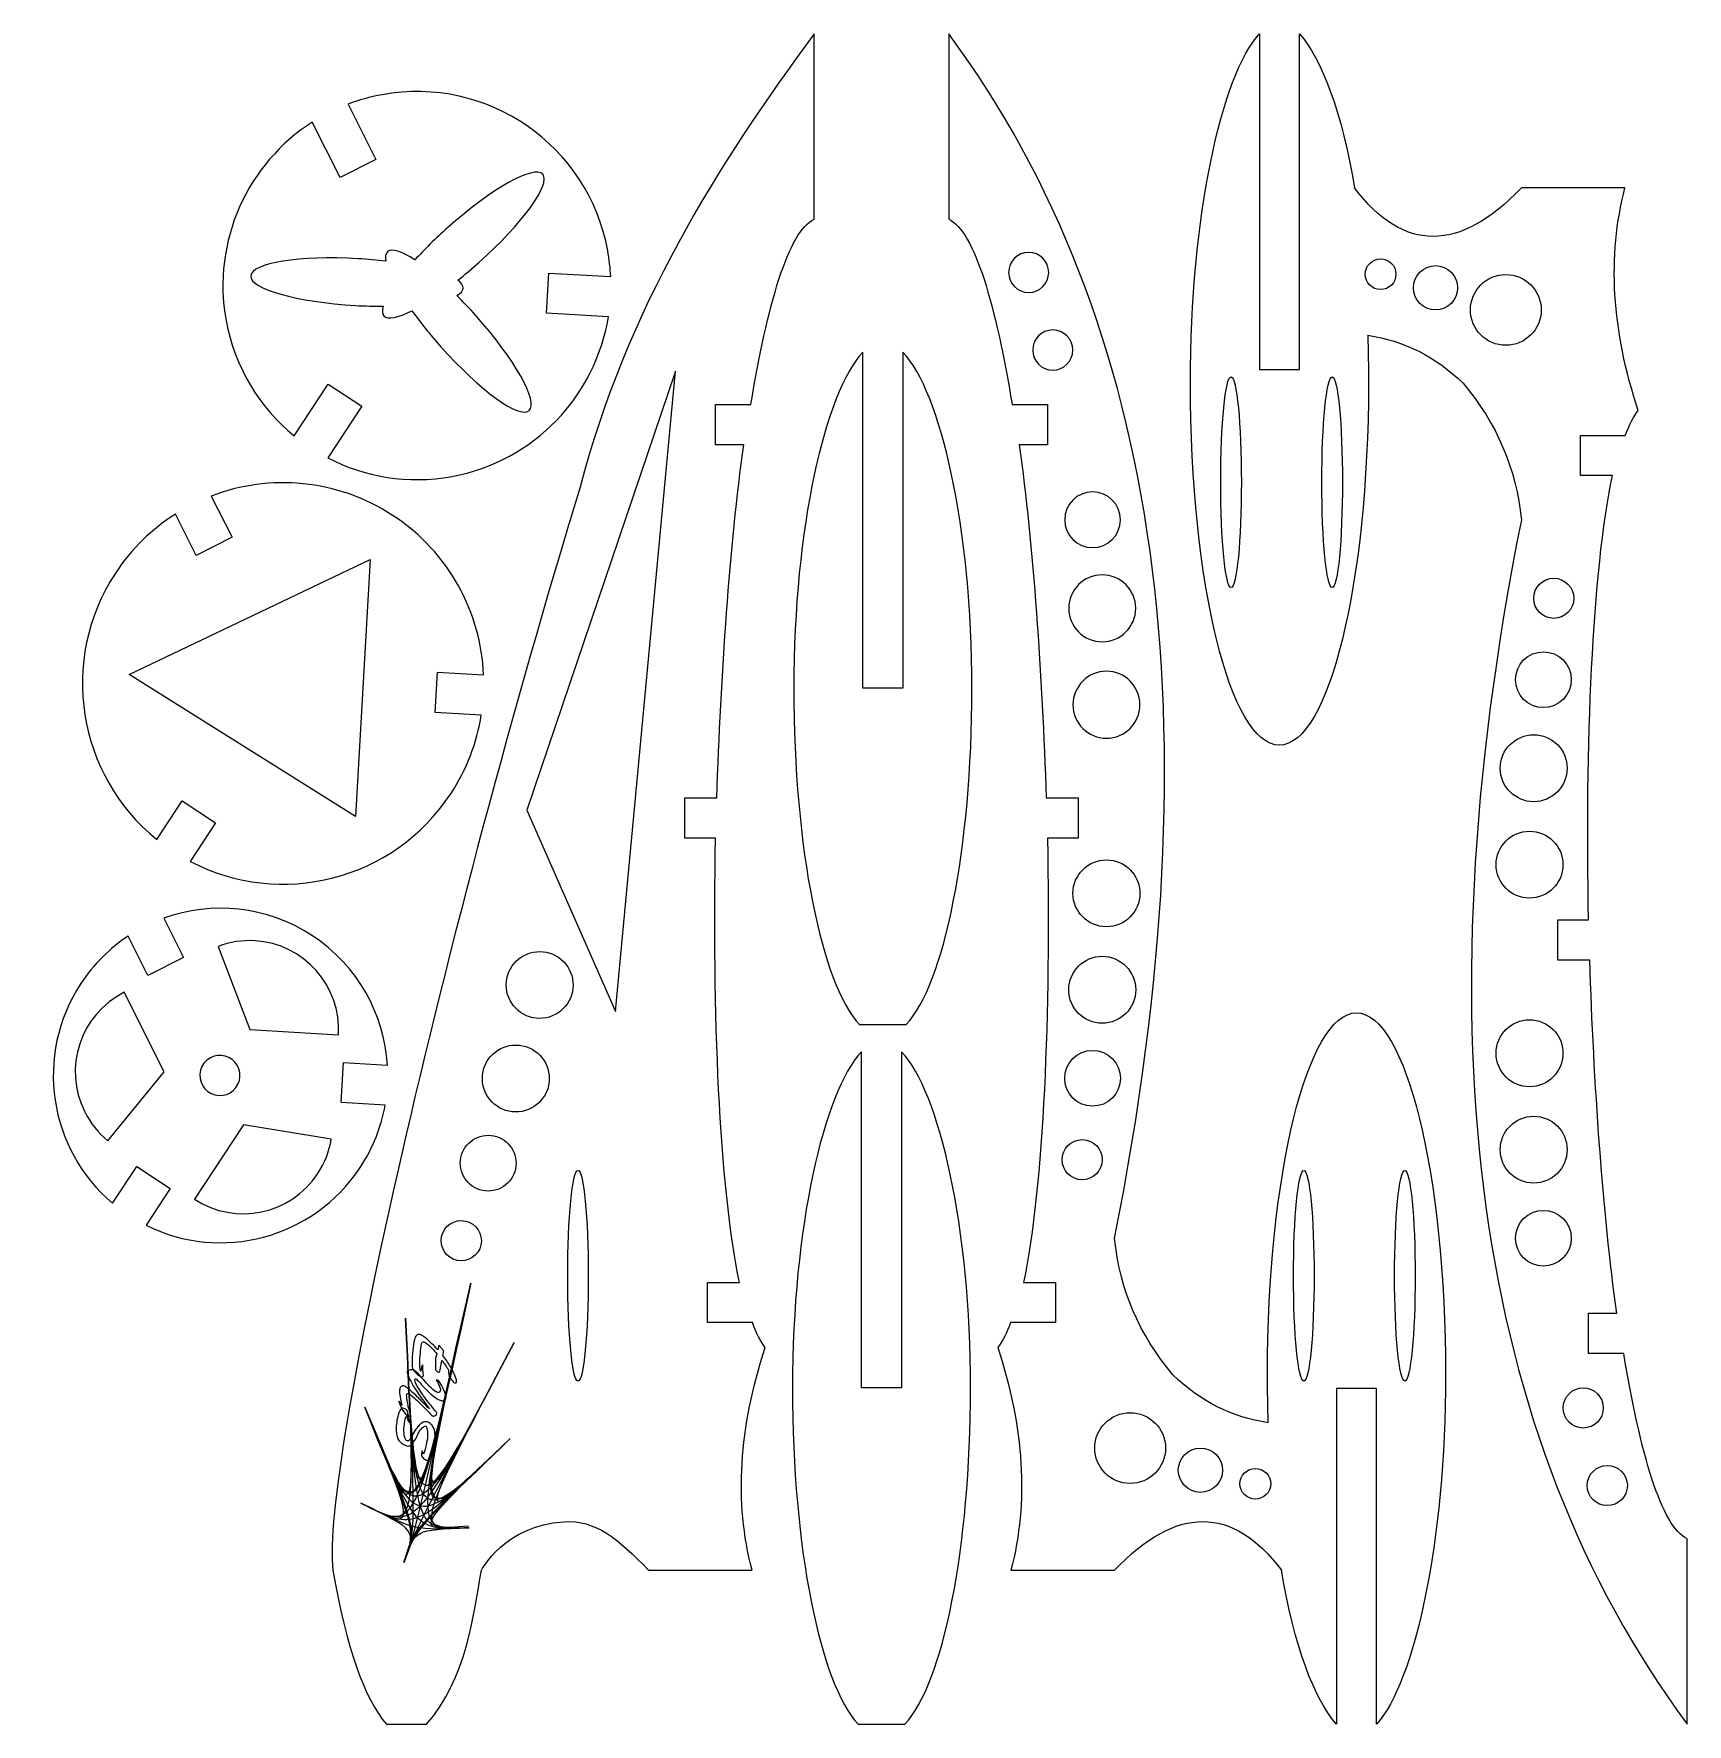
# Model space of a CAD drawing. Extents: x -6.9 to 5.4, y -6.6 to 6.1.
import ezdxf

# ---------------------------------------------------------------- set-up
doc = ezdxf.new("R2010")
doc.units = 0
doc.header["$MEASUREMENT"] = 0
doc.layers.add('LAYER_1', color=7, linetype='CONTINUOUS')

msp = doc.modelspace()

# ---------------------------------------------------------------- linework, layer by layer
at = {"layer": 'LAYER_1', "color": 1}
for centre, major_axis, ratio in [((3.15704, 4.25984), (0, 0.11475), 1), ((3.56725, 4.15852), (0, 0.16546), 1), ((4.09281, 3.99306), (0, 0.26458), 1), ((2.03908, 2.70561), (0, 0.78744), 0.09800112), ((2.79462, 2.70561), (0, 0.78744), 0.09800112), ((4.45129, 1.83786), (0, 0.15), 1), ((4.37353, 1.22971), (0, 0.20846), 1), ((4.30129, 0.56787), (0, 0.25), 1), ((4.2701, -0.15265), (0, 0.25), 1), ((4.2701, -1.56215), (0, 0.25), 1), ((4.30129, -2.28267), (0, 0.25), 1), ((4.37353, -2.94451), (0, 0.20846), 1), ((4.67129, -4.21266), (0, 0.15), 1), ((4.85129, -4.79266), (0, 0.15), 1)]:
    msp.add_ellipse(centre, major_axis=major_axis, ratio=ratio, dxfattribs=at)
for points, knots in [([(-1.0765, 6.05652), (-1.0765, 6.05652), (-1.0765, 4.67193), (-1.0765, 4.67193), (-1.0765, 4.67193), (-1.26912, 4.58495), (-1.42916, 4.02107), (-1.55084, 3.28561), (-1.55084, 3.28561), (-1.55084, 3.28561), (-1.81406, 3.28562), (-1.81406, 3.28562), (-1.81406, 3.28562), (-1.81406, 3.28562), (-1.81406, 2.98575), (-1.81406, 2.98575), (-1.81406, 2.98575), (-1.81406, 2.98575), (-1.78008, 2.98575), (-1.78008, 2.98575), (-1.78008, 2.98575), (-1.78008, 2.98575), (-1.73451, 2.98575), (-1.73451, 2.98575), (-1.73451, 2.98575), (-1.73451, 2.98575), (-1.60366, 2.98575), (-1.60366, 2.98575), (-1.60366, 2.98575), (-1.70708, 2.23453), (-1.77571, 1.26423), (-1.80467, 0.34562), (-1.80467, 0.34562), (-1.80467, 0.34562), (-2.04347, 0.34562), (-2.04347, 0.34562), (-2.04347, 0.34562), (-2.04347, 0.34562), (-2.04347, 0.04575), (-2.04347, 0.04575), (-2.04347, 0.04575), (-2.04347, 0.04575), (-1.8138, 0.04575), (-1.8138, 0.04575), (-1.8138, 0.04575), (-1.84049, -1.2543), (-1.78591, -2.55726), (-1.63606, -3.27438), (-1.63606, -3.27438), (-1.63606, -3.27438), (-1.87501, -3.27438), (-1.87501, -3.27438), (-1.87501, -3.27438), (-1.87501, -3.27438), (-1.87501, -3.57425), (-1.87501, -3.57425), (-1.87501, -3.57425), (-1.87501, -3.57425), (-1.53922, -3.57425), (-1.53922, -3.57425), (-1.53922, -3.57425), (-1.50942, -3.653), (-1.47714, -3.71587), (-1.44229, -3.76058), (-1.44229, -3.76058), (-1.6412, -4.35957), (-1.67434, -4.91428), (-1.54172, -5.42472), (-1.54172, -5.42472), (-1.54172, -5.42472), (-1.7999, -5.42472), (-2.31625, -5.42472), (-2.31625, -5.42472), (-2.54922, -5.18566), (-2.71015, -5.04915), (-2.9477, -5.06273), (-2.9477, -5.06273), (-3.38926, -5.08798), (-3.56411, -5.42472), (-3.56411, -5.42472), (-3.56411, -5.42472), (-3.62295, -5.75827), (-3.67455, -6.2348), (-3.97476, -6.57611), (-3.97476, -6.57611), (-3.97476, -6.57611), (-4.07472, -6.57611), (-4.27463, -6.57611), (-4.27463, -6.57611), (-4.43925, -6.38713), (-4.57281, -6.00334), (-4.67531, -5.42472), (-4.67531, -5.42472), (-4.76578, -4.65962), (-3.82692, -0.58949), (-2.82667, 2.66733), (-2.82667, 2.66733), (-2.48529, 3.98956), (-1.79329, 5.08701), (-1.0765, 6.05652)], [0, 0, 0, 0, 0.03846154, 0.03846154, 0.03846154, 0.03846154, 0.07692308, 0.07692308, 0.07692308, 0.07692308, 0.11538462, 0.11538462, 0.11538462, 0.11538462, 0.15384615, 0.15384615, 0.15384615, 0.15384615, 0.19230769, 0.19230769, 0.19230769, 0.19230769, 0.23076923, 0.23076923, 0.23076923, 0.23076923, 0.26923077, 0.26923077, 0.26923077, 0.26923077, 0.30769231, 0.30769231, 0.30769231, 0.30769231, 0.34615385, 0.34615385, 0.34615385, 0.34615385, 0.38461538, 0.38461538, 0.38461538, 0.38461538, 0.42307692, 0.42307692, 0.42307692, 0.42307692, 0.46153846, 0.46153846, 0.46153846, 0.46153846, 0.5, 0.5, 0.5, 0.5, 0.53846154, 0.53846154, 0.53846154, 0.53846154, 0.57692308, 0.57692308, 0.57692308, 0.57692308, 0.61538462, 0.61538462, 0.61538462, 0.61538462, 0.65384615, 0.65384615, 0.65384615, 0.65384615, 0.69230769, 0.69230769, 0.69230769, 0.69230769, 0.73076923, 0.73076923, 0.73076923, 0.73076923, 0.76923077, 0.76923077, 0.76923077, 0.76923077, 0.80769231, 0.80769231, 0.80769231, 0.80769231, 0.84615385, 0.84615385, 0.84615385, 0.84615385, 0.88461538, 0.88461538, 0.88461538, 0.88461538, 0.92307692, 0.92307692, 0.92307692, 0.92307692, 1, 1, 1, 1]), ([(-0.07125, 6.05652), (-0.07125, 6.05652), (-0.07125, 4.67193), (-0.07125, 4.67193), (-0.07125, 4.67193), (0.12137, 4.58495), (0.28141, 4.02107), (0.40309, 3.28561), (0.40309, 3.28561), (0.40309, 3.28561), (0.66631, 3.28562), (0.66631, 3.28562), (0.66631, 3.28562), (0.66631, 3.28562), (0.66631, 2.98575), (0.66631, 2.98575), (0.66631, 2.98575), (0.66631, 2.98575), (0.63233, 2.98575), (0.63233, 2.98575), (0.63233, 2.98575), (0.63233, 2.98575), (0.58676, 2.98575), (0.58676, 2.98575), (0.58676, 2.98575), (0.58676, 2.98575), (0.45591, 2.98575), (0.45591, 2.98575), (0.45591, 2.98575), (0.55933, 2.23453), (0.62796, 1.26423), (0.65692, 0.34562), (0.65692, 0.34562), (0.65692, 0.34562), (0.89572, 0.34562), (0.89572, 0.34562), (0.89572, 0.34562), (0.89572, 0.34562), (0.89572, 0.04575), (0.89572, 0.04575), (0.89572, 0.04575), (0.89572, 0.04575), (0.66605, 0.04575), (0.66605, 0.04575), (0.66605, 0.04575), (0.69274, -1.2543), (0.63816, -2.55726), (0.48831, -3.27438), (0.48831, -3.27438), (0.48831, -3.27438), (0.72726, -3.27438), (0.72726, -3.27438), (0.72726, -3.27438), (0.72726, -3.27438), (0.72726, -3.57425), (0.72726, -3.57425), (0.72726, -3.57425), (0.72726, -3.57425), (0.39147, -3.57425), (0.39147, -3.57425), (0.39147, -3.57425), (0.36167, -3.653), (0.32939, -3.71587), (0.29454, -3.76058), (0.29454, -3.76058), (0.49345, -4.35957), (0.52659, -4.91428), (0.39397, -5.42472), (0.39397, -5.42472), (0.65316, -5.42472), (0.91133, -5.42472), (1.1685, -5.42472), (1.1685, -5.42472), (1.63172, -4.9411), (2.04767, -4.9411), (2.41636, -5.42472)], [0, 0, 0, 0, 0.05, 0.05, 0.05, 0.05, 0.1, 0.1, 0.1, 0.1, 0.15, 0.15, 0.15, 0.15, 0.2, 0.2, 0.2, 0.2, 0.25, 0.25, 0.25, 0.25, 0.3, 0.3, 0.3, 0.3, 0.35, 0.35, 0.35, 0.35, 0.4, 0.4, 0.4, 0.4, 0.45, 0.45, 0.45, 0.45, 0.5, 0.5, 0.5, 0.5, 0.55, 0.55, 0.55, 0.55, 0.6, 0.6, 0.6, 0.6, 0.65, 0.65, 0.65, 0.65, 0.7, 0.7, 0.7, 0.7, 0.75, 0.75, 0.75, 0.75, 0.8, 0.8, 0.8, 0.8, 0.85, 0.85, 0.85, 0.85, 0.9, 0.9, 0.9, 0.9, 1, 1, 1, 1]), ([(2.31711, -4.32375), (2.04536, -4.28318), (1.80781, -4.16389), (1.6044, -3.96529), (1.6044, -3.96529), (1.35135, -3.66467), (1.20605, -3.32449), (1.1685, -2.94474), (1.1685, -2.94474), (1.935, 0.90145), (1.52175, 3.90187), (-0.07125, 6.05652)], [0, 0, 0, 0, 0.25, 0.25, 0.25, 0.25, 0.5, 0.5, 0.5, 0.5, 1, 1, 1, 1]), ([(3.06034, 3.80416), (3.06416, 3.68687), (3.06617, 3.56724), (3.06617, 3.4457), (3.06617, 3.4457), (3.06617, 1.9516), (2.76813, 0.7404), (2.40052, 0.7404), (2.40052, 0.7404), (2.03291, 0.7404), (1.73487, 1.9516), (1.73487, 3.4457), (1.73487, 3.4457), (1.73487, 4.69364), (1.96785, 5.74423), (2.25057, 6.05652), (2.25057, 6.05652), (2.25057, 6.05652), (2.25057, 3.54725), (2.25057, 3.54725), (2.25057, 3.54725), (2.25057, 3.54725), (2.55044, 3.54724), (2.55044, 3.54724), (2.55044, 3.54724), (2.55044, 3.54724), (2.55044, 6.05652), (2.55044, 6.05652), (2.55044, 6.05652), (2.71139, 5.87874), (2.87318, 5.46168), (2.96109, 4.90513)], [0, 0, 0, 0, 0.11111111, 0.11111111, 0.11111111, 0.11111111, 0.22222222, 0.22222222, 0.22222222, 0.22222222, 0.33333333, 0.33333333, 0.33333333, 0.33333333, 0.44444444, 0.44444444, 0.44444444, 0.44444444, 0.55555556, 0.55555556, 0.55555556, 0.55555556, 0.66666667, 0.66666667, 0.66666667, 0.66666667, 0.77777778, 0.77777778, 0.77777778, 0.77777778, 1, 1, 1, 1]), ([(-4.30739, 5.60137), (-3.51964, 5.74539), (-2.76428, 5.22354), (-2.62029, 4.43579), (-2.62029, 4.43579), (-2.60839, 4.37073), (-2.60112, 4.30588), (-2.5981, 4.2416), (-2.5981, 4.2416), (-2.5981, 4.2416), (-3.06036, 4.2683), (-3.06036, 4.2683), (-3.06036, 4.2683), (-3.06036, 4.2683), (-3.07767, 3.9688), (-3.07767, 3.9688), (-3.07767, 3.9688), (-3.07767, 3.9688), (-2.61519, 3.94209), (-2.61519, 3.94209), (-2.61519, 3.94209), (-2.71094, 3.35383), (-3.16605, 2.862), (-3.78588, 2.7487), (-3.78588, 2.7487), (-4.11469, 2.68859), (-4.43782, 2.74453), (-4.7132, 2.88738), (-4.7132, 2.88738), (-4.7132, 2.88738), (-4.45899, 3.27426), (-4.45899, 3.27426), (-4.45899, 3.27426), (-4.45899, 3.27426), (-4.70972, 3.43901), (-4.70972, 3.43901), (-4.70972, 3.43901), (-4.70972, 3.43901), (-4.96391, 3.05214), (-4.96391, 3.05214), (-4.96391, 3.05214), (-5.22147, 3.26234), (-5.4085, 3.56163), (-5.47296, 3.91429), (-5.47296, 3.91429), (-5.582, 4.51066), (-5.30932, 5.0884), (-4.82862, 5.3964), (-4.82862, 5.3964), (-4.82862, 5.3964), (-4.62054, 4.98255), (-4.62054, 4.98255), (-4.62054, 4.98255), (-4.62054, 4.98255), (-4.35251, 5.11731), (-4.35251, 5.11731), (-4.35251, 5.11731), (-4.35251, 5.11731), (-4.56056, 5.5311), (-4.56056, 5.5311), (-4.56056, 5.5311), (-4.47984, 5.56158), (-4.39529, 5.58531), (-4.30739, 5.60137)], [0, 0, 0, 0, 0.05882353, 0.05882353, 0.05882353, 0.05882353, 0.11764706, 0.11764706, 0.11764706, 0.11764706, 0.17647059, 0.17647059, 0.17647059, 0.17647059, 0.23529412, 0.23529412, 0.23529412, 0.23529412, 0.29411765, 0.29411765, 0.29411765, 0.29411765, 0.35294118, 0.35294118, 0.35294118, 0.35294118, 0.41176471, 0.41176471, 0.41176471, 0.41176471, 0.47058824, 0.47058824, 0.47058824, 0.47058824, 0.52941176, 0.52941176, 0.52941176, 0.52941176, 0.58823529, 0.58823529, 0.58823529, 0.58823529, 0.64705882, 0.64705882, 0.64705882, 0.64705882, 0.70588235, 0.70588235, 0.70588235, 0.70588235, 0.76470588, 0.76470588, 0.76470588, 0.76470588, 0.82352941, 0.82352941, 0.82352941, 0.82352941, 0.88235294, 0.88235294, 0.88235294, 0.88235294, 1, 1, 1, 1]), ([(-3.70104, 4.15507), (-3.7022, 4.1351), (-3.71857, 4.11681), (-3.74765, 4.10056), (-3.74765, 4.10056), (-3.7011, 4.05411), (-3.65369, 4.00399), (-3.60635, 3.95084), (-3.60635, 3.95084), (-3.31423, 3.62289), (-3.13594, 3.30492), (-3.20809, 3.24064), (-3.20809, 3.24064), (-3.28026, 3.17636), (-3.57559, 3.39009), (-3.8677, 3.71804), (-3.8677, 3.71804), (-3.94974, 3.81013), (-4.02278, 3.90143), (-4.08383, 3.98655), (-4.08383, 3.98655), (-4.18876, 3.93362), (-4.26551, 3.9172), (-4.29365, 3.94879), (-4.29365, 3.94879), (-4.30695, 3.96372), (-4.30832, 3.98823), (-4.29926, 4.02028), (-4.29926, 4.02028), (-4.365, 4.02021), (-4.43399, 4.02213), (-4.50504, 4.02624), (-4.50504, 4.02624), (-4.94349, 4.05157), (-5.29441, 4.15033), (-5.28884, 4.24681), (-5.28884, 4.24681), (-5.28327, 4.3433), (-4.92331, 4.40098), (-4.48485, 4.37565), (-4.48485, 4.37565), (-4.4138, 4.37154), (-4.34507, 4.3655), (-4.27976, 4.35786), (-4.27976, 4.35786), (-4.28507, 4.39074), (-4.28089, 4.41494), (-4.26596, 4.42825), (-4.26596, 4.42825), (-4.23437, 4.45637), (-4.16, 4.43123), (-4.06187, 4.36656), (-4.06187, 4.36656), (-3.99143, 4.44409), (-3.90836, 4.52636), (-3.81626, 4.6084), (-3.81626, 4.6084), (-3.4883, 4.90051), (-3.17034, 5.07881), (-3.10605, 5.00665), (-3.10605, 5.00665), (-3.04178, 4.93449), (-3.25551, 4.63916), (-3.58345, 4.34705), (-3.58345, 4.34705), (-3.6366, 4.29971), (-3.68947, 4.25538), (-3.74105, 4.2146), (-3.74105, 4.2146), (-3.71403, 4.1951), (-3.69989, 4.17504), (-3.70104, 4.15507)], [0, 0, 0, 0, 0.05263158, 0.05263158, 0.05263158, 0.05263158, 0.10526316, 0.10526316, 0.10526316, 0.10526316, 0.15789474, 0.15789474, 0.15789474, 0.15789474, 0.21052632, 0.21052632, 0.21052632, 0.21052632, 0.26315789, 0.26315789, 0.26315789, 0.26315789, 0.31578947, 0.31578947, 0.31578947, 0.31578947, 0.36842105, 0.36842105, 0.36842105, 0.36842105, 0.42105263, 0.42105263, 0.42105263, 0.42105263, 0.47368421, 0.47368421, 0.47368421, 0.47368421, 0.52631579, 0.52631579, 0.52631579, 0.52631579, 0.57894737, 0.57894737, 0.57894737, 0.57894737, 0.63157895, 0.63157895, 0.63157895, 0.63157895, 0.68421053, 0.68421053, 0.68421053, 0.68421053, 0.73684211, 0.73684211, 0.73684211, 0.73684211, 0.78947368, 0.78947368, 0.78947368, 0.78947368, 0.84210526, 0.84210526, 0.84210526, 0.84210526, 0.89473684, 0.89473684, 0.89473684, 0.89473684, 1, 1, 1, 1]), ([(5.4487, -6.57611), (5.4487, -6.57611), (5.4487, -5.19152), (5.4487, -5.19152), (5.4487, -5.19152), (5.25608, -5.10454), (5.09604, -4.54066), (4.97436, -3.8052), (4.97436, -3.8052), (4.97436, -3.8052), (4.71114, -3.80521), (4.71114, -3.80521), (4.71114, -3.80521), (4.71114, -3.80521), (4.71114, -3.50534), (4.71114, -3.50534), (4.71114, -3.50534), (4.71114, -3.50534), (4.74512, -3.50534), (4.74512, -3.50534), (4.74512, -3.50534), (4.74512, -3.50534), (4.79069, -3.50534), (4.79069, -3.50534), (4.79069, -3.50534), (4.79069, -3.50534), (4.92154, -3.50534), (4.92154, -3.50534), (4.92154, -3.50534), (4.81812, -2.75412), (4.74949, -1.78382), (4.72053, -0.86521), (4.72053, -0.86521), (4.72053, -0.86521), (4.48173, -0.86521), (4.48173, -0.86521), (4.48173, -0.86521), (4.48173, -0.86521), (4.48173, -0.56534), (4.48173, -0.56534), (4.48173, -0.56534), (4.48173, -0.56534), (4.7114, -0.56534), (4.7114, -0.56534), (4.7114, -0.56534), (4.68471, 0.73471), (4.73929, 2.03767), (4.88914, 2.75479), (4.88914, 2.75479), (4.88914, 2.75479), (4.65019, 2.75479), (4.65019, 2.75479), (4.65019, 2.75479), (4.65019, 2.75479), (4.65019, 3.05466), (4.65019, 3.05466), (4.65019, 3.05466), (4.65019, 3.05466), (4.98598, 3.05466), (4.98598, 3.05466), (4.98598, 3.05466), (5.01578, 3.13341), (5.04806, 3.19628), (5.08291, 3.24099), (5.08291, 3.24099), (4.884, 3.83998), (4.85086, 4.39469), (4.98348, 4.90513), (4.98348, 4.90513), (4.72429, 4.90513), (4.46612, 4.90513), (4.20895, 4.90513), (4.20895, 4.90513), (3.74573, 4.42151), (3.32978, 4.42151), (2.96109, 4.90513)], [0, 0, 0, 0, 0.05, 0.05, 0.05, 0.05, 0.1, 0.1, 0.1, 0.1, 0.15, 0.15, 0.15, 0.15, 0.2, 0.2, 0.2, 0.2, 0.25, 0.25, 0.25, 0.25, 0.3, 0.3, 0.3, 0.3, 0.35, 0.35, 0.35, 0.35, 0.4, 0.4, 0.4, 0.4, 0.45, 0.45, 0.45, 0.45, 0.5, 0.5, 0.5, 0.5, 0.55, 0.55, 0.55, 0.55, 0.6, 0.6, 0.6, 0.6, 0.65, 0.65, 0.65, 0.65, 0.7, 0.7, 0.7, 0.7, 0.75, 0.75, 0.75, 0.75, 0.8, 0.8, 0.8, 0.8, 0.85, 0.85, 0.85, 0.85, 0.9, 0.9, 0.9, 0.9, 1, 1, 1, 1]), ([(0.52616, 4.12307), (0.44331, 4.12307), (0.37616, 4.19022), (0.37616, 4.27307), (0.37616, 4.27307), (0.37616, 4.35592), (0.44331, 4.42307), (0.52616, 4.42307), (0.52616, 4.42307), (0.60901, 4.42307), (0.67616, 4.35592), (0.67616, 4.27307), (0.67616, 4.27307), (0.67616, 4.19022), (0.60901, 4.12307), (0.52616, 4.12307)], [0, 0, 0, 0, 0.2, 0.2, 0.2, 0.2, 0.4, 0.4, 0.4, 0.4, 0.6, 0.6, 0.6, 0.6, 1, 1, 1, 1]), ([(0.70616, 3.54307), (0.62331, 3.54307), (0.55616, 3.61022), (0.55616, 3.69307), (0.55616, 3.69307), (0.55616, 3.77592), (0.62331, 3.84307), (0.70616, 3.84307), (0.70616, 3.84307), (0.78901, 3.84307), (0.85616, 3.77592), (0.85616, 3.69307), (0.85616, 3.69307), (0.85616, 3.61022), (0.78901, 3.54307), (0.70616, 3.54307)], [0, 0, 0, 0, 0.2, 0.2, 0.2, 0.2, 0.4, 0.4, 0.4, 0.4, 0.6, 0.6, 0.6, 0.6, 1, 1, 1, 1]), ([(3.06034, 3.80416), (3.33209, 3.76359), (3.56964, 3.6443), (3.77305, 3.4457), (3.77305, 3.4457), (4.0261, 3.14508), (4.1714, 2.8049), (4.20895, 2.42515), (4.20895, 2.42515), (3.44245, -1.42104), (3.8557, -4.42146), (5.4487, -6.57611)], [0, 0, 0, 0, 0.25, 0.25, 0.25, 0.25, 0.5, 0.5, 0.5, 0.5, 1, 1, 1, 1]), ([(-0.4136, 1.16531), (-0.4136, 1.16531), (-0.4136, 3.67818), (-0.4136, 3.67818), (-0.4136, 3.67818), (-0.13086, 3.37765), (0.10215, 2.36646), (0.10215, 1.16532), (0.10215, 1.16532), (0.10215, -0.03582), (-0.10579, -1.04699), (-0.38851, -1.34754), (-0.38851, -1.34754), (-0.38851, -1.34754), (-0.73851, -1.34752), (-0.73851, -1.34752), (-0.73851, -1.34752), (-1.02123, -1.04695), (-1.22915, -0.03579), (-1.22915, 1.16532), (-1.22915, 1.16532), (-1.22915, 2.36646), (-0.99619, 3.37765), (-0.71345, 3.67818), (-0.71345, 3.67818), (-0.71345, 3.67818), (-0.71345, 1.16531), (-0.71345, 1.16531), (-0.71345, 1.16531), (-0.71345, 1.16531), (-0.4136, 1.16531), (-0.4136, 1.16531)], [0, 0, 0, 0, 0.11111111, 0.11111111, 0.11111111, 0.11111111, 0.22222222, 0.22222222, 0.22222222, 0.22222222, 0.33333333, 0.33333333, 0.33333333, 0.33333333, 0.44444444, 0.44444444, 0.44444444, 0.44444444, 0.55555556, 0.55555556, 0.55555556, 0.55555556, 0.66666667, 0.66666667, 0.66666667, 0.66666667, 0.77777778, 0.77777778, 0.77777778, 0.77777778, 1, 1, 1, 1]), ([(-6.30056, 2.02516), (-6.17989, 2.20882), (-6.02581, 2.35731), (-5.85157, 2.46785), (-5.85157, 2.46785), (-5.85157, 2.46785), (-5.69618, 2.15879), (-5.69618, 2.15879), (-5.69618, 2.15879), (-5.69618, 2.15879), (-5.42815, 2.29356), (-5.42815, 2.29356), (-5.42815, 2.29356), (-5.42815, 2.29356), (-5.58338, 2.60231), (-5.58338, 2.60231), (-5.58338, 2.60231), (-5.14828, 2.76851), (-4.64226, 2.73039), (-4.22326, 2.45509), (-4.22326, 2.45509), (-3.80426, 2.17979), (-3.56842, 1.73047), (-3.54827, 1.26514), (-3.54827, 1.26514), (-3.54827, 1.26514), (-3.89327, 1.28508), (-3.89327, 1.28508), (-3.89327, 1.28508), (-3.89327, 1.28508), (-3.91057, 0.98557), (-3.91057, 0.98557), (-3.91057, 0.98557), (-3.91057, 0.98557), (-3.56523, 0.96562), (-3.56523, 0.96562), (-3.56523, 0.96562), (-3.59754, 0.76182), (-3.67266, 0.56145), (-3.79332, 0.37779), (-3.79332, 0.37779), (-4.22044, -0.27224), (-5.06637, -0.48161), (-5.74117, -0.12828), (-5.74117, -0.12828), (-5.74117, -0.12828), (-5.55138, 0.16057), (-5.55138, 0.16057), (-5.55138, 0.16057), (-5.55138, 0.16057), (-5.80211, 0.32531), (-5.80211, 0.32531), (-5.80211, 0.32531), (-5.80211, 0.32531), (-5.9919, 0.03645), (-5.9919, 0.03645), (-5.9919, 0.03645), (-6.58406, 0.51558), (-6.72766, 1.37512), (-6.30056, 2.02516)], [0, 0, 0, 0, 0.0625, 0.0625, 0.0625, 0.0625, 0.125, 0.125, 0.125, 0.125, 0.1875, 0.1875, 0.1875, 0.1875, 0.25, 0.25, 0.25, 0.25, 0.3125, 0.3125, 0.3125, 0.3125, 0.375, 0.375, 0.375, 0.375, 0.4375, 0.4375, 0.4375, 0.4375, 0.5, 0.5, 0.5, 0.5, 0.5625, 0.5625, 0.5625, 0.5625, 0.625, 0.625, 0.625, 0.625, 0.6875, 0.6875, 0.6875, 0.6875, 0.75, 0.75, 0.75, 0.75, 0.8125, 0.8125, 0.8125, 0.8125, 0.875, 0.875, 0.875, 0.875, 1, 1, 1, 1]), ([(1.00392, 2.21646), (0.88879, 2.21646), (0.79546, 2.30979), (0.79546, 2.42492), (0.79546, 2.42492), (0.79546, 2.54005), (0.88879, 2.63338), (1.00392, 2.63338), (1.00392, 2.63338), (1.11905, 2.63338), (1.21238, 2.54005), (1.21238, 2.42492), (1.21238, 2.42492), (1.21238, 2.30979), (1.11905, 2.21646), (1.00392, 2.21646)], [0, 0, 0, 0, 0.2, 0.2, 0.2, 0.2, 0.4, 0.4, 0.4, 0.4, 0.6, 0.6, 0.6, 0.6, 1, 1, 1, 1]), ([(-4.50689, 0.20628), (-4.50689, 0.20628), (-4.39587, 2.12786), (-4.39587, 2.12786), (-4.39587, 2.12786), (-4.39587, 2.12786), (-6.19719, 1.26794), (-6.19719, 1.26794), (-6.19719, 1.26794), (-6.19719, 1.26794), (-4.50689, 0.20628), (-4.50689, 0.20628)], [0, 0, 0, 0, 0.25, 0.25, 0.25, 0.25, 0.5, 0.5, 0.5, 0.5, 1, 1, 1, 1]), ([(1.07616, 1.51308), (0.93809, 1.51308), (0.82616, 1.62501), (0.82616, 1.76308), (0.82616, 1.76308), (0.82616, 1.90115), (0.93809, 2.01308), (1.07616, 2.01308), (1.07616, 2.01308), (1.21423, 2.01308), (1.32616, 1.90115), (1.32616, 1.76308), (1.32616, 1.76308), (1.32616, 1.62501), (1.21423, 1.51308), (1.07616, 1.51308)], [0, 0, 0, 0, 0.2, 0.2, 0.2, 0.2, 0.4, 0.4, 0.4, 0.4, 0.6, 0.6, 0.6, 0.6, 1, 1, 1, 1]), ([(1.10735, 0.79256), (0.96928, 0.79256), (0.85735, 0.90449), (0.85735, 1.04256), (0.85735, 1.04256), (0.85735, 1.18063), (0.96928, 1.29256), (1.10735, 1.29256), (1.10735, 1.29256), (1.24542, 1.29256), (1.35735, 1.18063), (1.35735, 1.04256), (1.35735, 1.04256), (1.35735, 0.90449), (1.24542, 0.79256), (1.10735, 0.79256)], [0, 0, 0, 0, 0.2, 0.2, 0.2, 0.2, 0.4, 0.4, 0.4, 0.4, 0.6, 0.6, 0.6, 0.6, 1, 1, 1, 1]), ([(1.10735, -0.11694), (0.96928, -0.11694), (0.85735, -0.22887), (0.85735, -0.36694), (0.85735, -0.36694), (0.85735, -0.50501), (0.96928, -0.61694), (1.10735, -0.61694), (1.10735, -0.61694), (1.24542, -0.61694), (1.35735, -0.50501), (1.35735, -0.36694), (1.35735, -0.36694), (1.35735, -0.22887), (1.24542, -0.11694), (1.10735, -0.11694)], [0, 0, 0, 0, 0.2, 0.2, 0.2, 0.2, 0.4, 0.4, 0.4, 0.4, 0.6, 0.6, 0.6, 0.6, 1, 1, 1, 1]), ([(-6.55917, -1.04184), (-6.46352, -0.89626), (-6.34263, -0.77722), (-6.20609, -0.68667), (-6.20609, -0.68667), (-6.20609, -0.68667), (-6.05844, -0.98032), (-6.05844, -0.98032), (-6.05844, -0.98032), (-6.05844, -0.98032), (-5.79042, -0.84555), (-5.79042, -0.84555), (-5.79042, -0.84555), (-5.79042, -0.84555), (-5.93796, -0.55211), (-5.93796, -0.55211), (-5.93796, -0.55211), (-5.58077, -0.42381), (-5.16972, -0.4591), (-4.8281, -0.68357), (-4.8281, -0.68357), (-4.48647, -0.90802), (-4.29091, -1.27129), (-4.2669, -1.65008), (-4.2669, -1.65008), (-4.2669, -1.65008), (-4.59481, -1.63112), (-4.59481, -1.63112), (-4.59481, -1.63112), (-4.59481, -1.63112), (-4.61211, -1.93063), (-4.61211, -1.93063), (-4.61211, -1.93063), (-4.61211, -1.93063), (-4.28398, -1.94959), (-4.28398, -1.94959), (-4.28398, -1.94959), (-4.3129, -2.11086), (-4.37416, -2.26906), (-4.46982, -2.41464), (-4.46982, -2.41464), (-4.82103, -2.94917), (-5.51206, -3.12609), (-6.0706, -2.84778), (-6.0706, -2.84778), (-6.0706, -2.84778), (-5.89024, -2.57327), (-5.89024, -2.57327), (-5.89024, -2.57327), (-5.89024, -2.57327), (-6.14096, -2.40854), (-6.14096, -2.40854), (-6.14096, -2.40854), (-6.14096, -2.40854), (-6.32133, -2.68304), (-6.32133, -2.68304), (-6.32133, -2.68304), (-6.79848, -2.28085), (-6.91039, -1.57637), (-6.55917, -1.04184)], [0, 0, 0, 0, 0.0625, 0.0625, 0.0625, 0.0625, 0.125, 0.125, 0.125, 0.125, 0.1875, 0.1875, 0.1875, 0.1875, 0.25, 0.25, 0.25, 0.25, 0.3125, 0.3125, 0.3125, 0.3125, 0.375, 0.375, 0.375, 0.375, 0.4375, 0.4375, 0.4375, 0.4375, 0.5, 0.5, 0.5, 0.5, 0.5625, 0.5625, 0.5625, 0.5625, 0.625, 0.625, 0.625, 0.625, 0.6875, 0.6875, 0.6875, 0.6875, 0.75, 0.75, 0.75, 0.75, 0.8125, 0.8125, 0.8125, 0.8125, 0.875, 0.875, 0.875, 0.875, 1, 1, 1, 1]), ([(-5.29672, -1.38572), (-5.29672, -1.38572), (-5.53183, -0.7633), (-5.53183, -0.7633), (-5.53183, -0.7633), (-5.44459, -0.73035), (-5.35142, -0.7161), (-5.25833, -0.72148), (-5.25833, -0.72148), (-4.89149, -0.74267), (-4.61127, -1.05725), (-4.63247, -1.4241), (-4.63247, -1.4241), (-4.63247, -1.4241), (-5.29672, -1.38572), (-5.29672, -1.38572)], [0, 0, 0, 0, 0.2, 0.2, 0.2, 0.2, 0.4, 0.4, 0.4, 0.4, 0.6, 0.6, 0.6, 0.6, 1, 1, 1, 1]), ([(-3.07769, -0.80725), (-3.21282, -0.77891), (-3.34534, -0.86548), (-3.37367, -1.00061), (-3.37367, -1.00061), (-3.40201, -1.13575), (-3.31544, -1.26827), (-3.1803, -1.2966), (-3.1803, -1.2966), (-3.04518, -1.32494), (-2.91266, -1.23836), (-2.88431, -1.10324), (-2.88431, -1.10324), (-2.85598, -0.96811), (-2.94255, -0.83559), (-3.07769, -0.80725)], [0, 0, 0, 0, 0.2, 0.2, 0.2, 0.2, 0.4, 0.4, 0.4, 0.4, 0.6, 0.6, 0.6, 0.6, 1, 1, 1, 1]), ([(1.07616, -0.83746), (0.93809, -0.83746), (0.82616, -0.94939), (0.82616, -1.08746), (0.82616, -1.08746), (0.82616, -1.22553), (0.93809, -1.33746), (1.07616, -1.33746), (1.07616, -1.33746), (1.21423, -1.33746), (1.32616, -1.22553), (1.32616, -1.08746), (1.32616, -1.08746), (1.32616, -0.94939), (1.21423, -0.83746), (1.07616, -0.83746)], [0, 0, 0, 0, 0.2, 0.2, 0.2, 0.2, 0.4, 0.4, 0.4, 0.4, 0.6, 0.6, 0.6, 0.6, 1, 1, 1, 1]), ([(-5.93531, -1.70074), (-5.93531, -1.70074), (-6.3568, -2.21556), (-6.3568, -2.21556), (-6.3568, -2.21556), (-6.42894, -2.1565), (-6.48787, -2.08292), (-6.52975, -1.99963), (-6.52975, -1.99963), (-6.69481, -1.67133), (-6.5625, -1.27137), (-6.2342, -1.1063), (-6.2342, -1.1063), (-6.2342, -1.1063), (-5.93531, -1.70074), (-5.93531, -1.70074)], [0, 0, 0, 0, 0.2, 0.2, 0.2, 0.2, 0.4, 0.4, 0.4, 0.4, 0.6, 0.6, 0.6, 0.6, 1, 1, 1, 1]), ([(2.31711, -4.32375), (2.31329, -4.20646), (2.31128, -4.08683), (2.31128, -3.96529), (2.31128, -3.96529), (2.31128, -2.47119), (2.60932, -1.25999), (2.97693, -1.25999), (2.97693, -1.25999), (3.34454, -1.25999), (3.64258, -2.47119), (3.64258, -3.96529), (3.64258, -3.96529), (3.64258, -5.21323), (3.4096, -6.26382), (3.12688, -6.57611), (3.12688, -6.57611), (3.12688, -6.57611), (3.12688, -4.06684), (3.12688, -4.06684), (3.12688, -4.06684), (3.12688, -4.06684), (2.82701, -4.06683), (2.82701, -4.06683), (2.82701, -4.06683), (2.82701, -4.06683), (2.82701, -6.57611), (2.82701, -6.57611), (2.82701, -6.57611), (2.66606, -6.39833), (2.50427, -5.98127), (2.41636, -5.42472)], [0, 0, 0, 0, 0.11111111, 0.11111111, 0.11111111, 0.11111111, 0.22222222, 0.22222222, 0.22222222, 0.22222222, 0.33333333, 0.33333333, 0.33333333, 0.33333333, 0.44444444, 0.44444444, 0.44444444, 0.44444444, 0.55555556, 0.55555556, 0.55555556, 0.55555556, 0.66666667, 0.66666667, 0.66666667, 0.66666667, 0.77777778, 0.77777778, 0.77777778, 0.77777778, 1, 1, 1, 1]), ([(-3.25609, -1.50603), (-3.39122, -1.47769), (-3.52375, -1.56426), (-3.55208, -1.69939), (-3.55208, -1.69939), (-3.58042, -1.83453), (-3.49384, -1.96705), (-3.35871, -1.99538), (-3.35871, -1.99538), (-3.22359, -2.02372), (-3.09107, -1.93714), (-3.06272, -1.80202), (-3.06272, -1.80202), (-3.03439, -1.66689), (-3.12096, -1.53437), (-3.25609, -1.50603)], [0, 0, 0, 0, 0.2, 0.2, 0.2, 0.2, 0.4, 0.4, 0.4, 0.4, 0.6, 0.6, 0.6, 0.6, 1, 1, 1, 1]), ([(-5.52762, -1.87771), (-5.61032, -1.87294), (-5.6735, -1.80202), (-5.66871, -1.71931), (-5.66871, -1.71931), (-5.66394, -1.6366), (-5.59302, -1.57343), (-5.51031, -1.57821), (-5.51031, -1.57821), (-5.42761, -1.58299), (-5.36444, -1.65392), (-5.36922, -1.73662), (-5.36922, -1.73662), (-5.37399, -1.81932), (-5.44492, -1.88249), (-5.52762, -1.87771)], [0, 0, 0, 0, 0.2, 0.2, 0.2, 0.2, 0.4, 0.4, 0.4, 0.4, 0.6, 0.6, 0.6, 0.6, 1, 1, 1, 1]), ([(-0.4236, -4.06326), (-0.4236, -4.06326), (-0.4236, -1.55039), (-0.4236, -1.55039), (-0.4236, -1.55039), (-0.14086, -1.85092), (0.09215, -2.86211), (0.09215, -4.06325), (0.09215, -4.06325), (0.09215, -5.26439), (-0.11579, -6.27556), (-0.39851, -6.57611), (-0.39851, -6.57611), (-0.39851, -6.57611), (-0.74851, -6.57609), (-0.74851, -6.57609), (-0.74851, -6.57609), (-1.03123, -6.27552), (-1.23915, -5.26436), (-1.23915, -4.06325), (-1.23915, -4.06325), (-1.23915, -2.86211), (-1.00619, -1.85092), (-0.72345, -1.55039), (-0.72345, -1.55039), (-0.72345, -1.55039), (-0.72345, -4.06326), (-0.72345, -4.06326), (-0.72345, -4.06326), (-0.72345, -4.06326), (-0.4236, -4.06326), (-0.4236, -4.06326)], [0, 0, 0, 0, 0.11111111, 0.11111111, 0.11111111, 0.11111111, 0.22222222, 0.22222222, 0.22222222, 0.22222222, 0.33333333, 0.33333333, 0.33333333, 0.33333333, 0.44444444, 0.44444444, 0.44444444, 0.44444444, 0.55555556, 0.55555556, 0.55555556, 0.55555556, 0.66666667, 0.66666667, 0.66666667, 0.66666667, 0.77777778, 0.77777778, 0.77777778, 0.77777778, 1, 1, 1, 1]), ([(1.00392, -1.54084), (0.88879, -1.54084), (0.79546, -1.63417), (0.79546, -1.7493), (0.79546, -1.7493), (0.79546, -1.86443), (0.88879, -1.95776), (1.00392, -1.95776), (1.00392, -1.95776), (1.11905, -1.95776), (1.21238, -1.86443), (1.21238, -1.7493), (1.21238, -1.7493), (1.21238, -1.63417), (1.11905, -1.54084), (1.00392, -1.54084)], [0, 0, 0, 0, 0.2, 0.2, 0.2, 0.2, 0.4, 0.4, 0.4, 0.4, 0.6, 0.6, 0.6, 0.6, 1, 1, 1, 1]), ([(-5.3432, -2.09627), (-5.3432, -2.09627), (-4.68661, -2.20388), (-4.68661, -2.20388), (-4.68661, -2.20388), (-4.70169, -2.29589), (-4.73594, -2.38371), (-4.78714, -2.46163), (-4.78714, -2.46163), (-4.98891, -2.76873), (-5.40145, -2.85411), (-5.70855, -2.65234), (-5.70855, -2.65234), (-5.70855, -2.65234), (-5.3432, -2.09627), (-5.3432, -2.09627)], [0, 0, 0, 0, 0.2, 0.2, 0.2, 0.2, 0.4, 0.4, 0.4, 0.4, 0.6, 0.6, 0.6, 0.6, 1, 1, 1, 1]), ([(-3.47116, -2.17961), (-3.58383, -2.15598), (-3.69433, -2.22817), (-3.71796, -2.34084), (-3.71796, -2.34084), (-3.7416, -2.45352), (-3.66941, -2.56402), (-3.55673, -2.58765), (-3.55673, -2.58765), (-3.44405, -2.61128), (-3.33355, -2.5391), (-3.30992, -2.42642), (-3.30992, -2.42642), (-3.28629, -2.31373), (-3.35848, -2.20323), (-3.47116, -2.17961)], [0, 0, 0, 0, 0.2, 0.2, 0.2, 0.2, 0.4, 0.4, 0.4, 0.4, 0.6, 0.6, 0.6, 0.6, 1, 1, 1, 1]), ([(0.92616, -2.20745), (0.84331, -2.20745), (0.77616, -2.2746), (0.77616, -2.35745), (0.77616, -2.35745), (0.77616, -2.4403), (0.84331, -2.50745), (0.92616, -2.50745), (0.92616, -2.50745), (1.00901, -2.50745), (1.07616, -2.4403), (1.07616, -2.35745), (1.07616, -2.35745), (1.07616, -2.2746), (1.00901, -2.20745), (0.92616, -2.20745)], [0, 0, 0, 0, 0.2, 0.2, 0.2, 0.2, 0.4, 0.4, 0.4, 0.4, 0.6, 0.6, 0.6, 0.6, 1, 1, 1, 1]), ([(-2.84247, -2.43746), (-2.88509, -2.43746), (-2.91964, -2.79001), (-2.91964, -3.2249), (-2.91964, -3.2249), (-2.91964, -3.65979), (-2.88509, -4.01234), (-2.84247, -4.01234), (-2.84247, -4.01234), (-2.79985, -4.01234), (-2.7653, -3.65979), (-2.7653, -3.2249), (-2.7653, -3.2249), (-2.7653, -2.79001), (-2.79985, -2.43746), (-2.84247, -2.43746)], [0, 0, 0, 0, 0.2, 0.2, 0.2, 0.2, 0.4, 0.4, 0.4, 0.4, 0.6, 0.6, 0.6, 0.6, 1, 1, 1, 1]), ([(2.58283, -2.43776), (2.54021, -2.43776), (2.50566, -2.79031), (2.50566, -3.2252), (2.50566, -3.2252), (2.50566, -3.66009), (2.54021, -4.01264), (2.58283, -4.01264), (2.58283, -4.01264), (2.62545, -4.01264), (2.66, -3.66009), (2.66, -3.2252), (2.66, -3.2252), (2.66, -2.79031), (2.62545, -2.43776), (2.58283, -2.43776)], [0, 0, 0, 0, 0.2, 0.2, 0.2, 0.2, 0.4, 0.4, 0.4, 0.4, 0.6, 0.6, 0.6, 0.6, 1, 1, 1, 1]), ([(3.33837, -2.43776), (3.29575, -2.43776), (3.2612, -2.79031), (3.2612, -3.2252), (3.2612, -3.2252), (3.2612, -3.66009), (3.29575, -4.01264), (3.33837, -4.01264), (3.33837, -4.01264), (3.38099, -4.01264), (3.41554, -3.66009), (3.41554, -3.2252), (3.41554, -3.2252), (3.41554, -2.79031), (3.38099, -2.43776), (3.33837, -2.43776)], [0, 0, 0, 0, 0.2, 0.2, 0.2, 0.2, 0.4, 0.4, 0.4, 0.4, 0.6, 0.6, 0.6, 0.6, 1, 1, 1, 1]), ([(-3.68408, -2.81606), (-3.76516, -2.79906), (-3.84467, -2.851), (-3.86167, -2.93208), (-3.86167, -2.93208), (-3.87867, -3.01318), (-3.82674, -3.09268), (-3.74565, -3.10968), (-3.74565, -3.10968), (-3.66457, -3.12668), (-3.58506, -3.07474), (-3.56806, -2.99366), (-3.56806, -2.99366), (-3.55105, -2.91257), (-3.60299, -2.83307), (-3.68408, -2.81606)], [0, 0, 0, 0, 0.2, 0.2, 0.2, 0.2, 0.4, 0.4, 0.4, 0.4, 0.6, 0.6, 0.6, 0.6, 1, 1, 1, 1]), ([(-4.13104, -3.54098), (-4.05584, -5.17797), (-4.0445, -5.1312), (-4.46644, -4.92387), (-4.46644, -4.92387), (-4.0445, -5.1312), (-4.07234, -5.18676), (-3.64295, -3.28105)], [0, 0, 0, 0, 0.33333333, 0.33333333, 0.33333333, 0.33333333, 1, 1, 1, 1]), ([(-4.43637, -4.20685), (-4.05019, -5.17493), (-4.06221, -5.18895), (-3.64295, -3.28105), (-3.64295, -3.28105), (-4.0825, -5.18456), (-4.08693, -5.16699), (-3.34976, -4.44159), (-3.34976, -4.44159), (-4.07758, -5.12801), (-4.06558, -5.11401), (-4.14317, -5.3674), (-4.14317, -5.3674), (-4.04528, -5.1184), (-4.04084, -5.13597), (-4.43637, -4.20685)], [0, 0, 0, 0, 0.2, 0.2, 0.2, 0.2, 0.4, 0.4, 0.4, 0.4, 0.6, 0.6, 0.6, 0.6, 1, 1, 1, 1]), ([(-4.13104, -3.54098), (-4.05584, -5.17797), (-4.04551, -5.15545), (-4.43637, -4.20685), (-4.43637, -4.20685), (-4.04551, -5.15545), (-4.07234, -5.18676), (-3.64295, -3.28105)], [0, 0, 0, 0, 0.33333333, 0.33333333, 0.33333333, 0.33333333, 1, 1, 1, 1]), ([(-3.64295, -3.28105), (-4.07234, -5.18676), (-4.05584, -5.17797), (-4.13104, -3.54098), (-4.13104, -3.54098), (-4.05584, -5.17797), (-4.08327, -5.17178), (-3.31983, -3.72388)], [0, 0, 0, 0, 0.33333333, 0.33333333, 0.33333333, 0.33333333, 1, 1, 1, 1]), ([(-3.31983, -3.72388), (-4.08327, -5.17178), (-4.07234, -5.18676), (-3.64295, -3.28105), (-3.64295, -3.28105), (-4.07234, -5.18676), (-4.08225, -5.14752), (-3.34976, -4.44159)], [0, 0, 0, 0, 0.33333333, 0.33333333, 0.33333333, 0.33333333, 1, 1, 1, 1]), ([(-3.34976, -4.44159), (-4.08225, -5.14752), (-4.05584, -5.17797), (-4.13104, -3.54098), (-4.13104, -3.54098), (-4.05584, -5.17797), (-4.05543, -5.11621), (-4.14317, -5.3674)], [0, 0, 0, 0, 0.33333333, 0.33333333, 0.33333333, 0.33333333, 1, 1, 1, 1]), ([(-3.9068, -3.84297), (-3.9068, -3.84297), (-3.89805, -3.80778), (-3.89805, -3.80778), (-3.89805, -3.80778), (-3.92038, -3.78067), (-3.9404, -3.75919), (-3.95812, -3.74355), (-3.95812, -3.74355), (-3.97584, -3.72782), (-3.9879, -3.71922), (-3.99422, -3.71759), (-3.99422, -3.71759), (-4.00316, -3.71537), (-4.00947, -3.72194), (-4.01323, -3.73711), (-4.01323, -3.73711), (-4.01461, -3.74621), (-4.01665, -3.76237), (-4.01925, -3.78557), (-4.01925, -3.78557), (-4.02179, -3.80886), (-4.02357, -3.83157), (-4.0247, -3.85371), (-4.0247, -3.85371), (-4.02583, -3.87356), (-4.02591, -3.88963), (-4.02491, -3.90201), (-4.02491, -3.90201), (-4.02399, -3.91431), (-4.02284, -3.92316), (-4.02153, -3.92841), (-4.02153, -3.92841), (-4.02021, -3.93374), (-4.01914, -3.93701), (-4.01832, -3.93841), (-4.01832, -3.93841), (-4.01603, -3.92677), (-4.01399, -3.91692), (-4.01203, -3.90905), (-4.01203, -3.90905), (-4.00892, -3.89658), (-4.00597, -3.89076), (-4.0031, -3.8915), (-4.0031, -3.8915), (-4.00188, -3.89174), (-4.00138, -3.8965), (-4.00154, -3.90568), (-4.00154, -3.90568), (-4.00178, -3.91487), (-4.00177, -3.92364), (-4.00143, -3.93192), (-4.00143, -3.93192), (-4.00118, -3.94012), (-4.00044, -3.94815), (-3.99928, -3.95619), (-3.99928, -3.95619), (-3.99804, -3.96414), (-3.99772, -3.9689), (-3.99805, -3.97046), (-3.99805, -3.97046), (-3.99894, -3.97406), (-4.00107, -3.97669), (-4.00435, -3.97833), (-4.00435, -3.97833), (-4.00771, -3.97998), (-4.01124, -3.98039), (-4.01517, -3.9794), (-4.01517, -3.9794), (-4.0178, -3.97875), (-4.02419, -3.9749), (-4.03429, -3.96786), (-4.03429, -3.96786), (-4.0443, -3.96082), (-4.05406, -3.95196), (-4.06342, -3.94139), (-4.06342, -3.94139), (-4.07277, -3.93091), (-4.07877, -3.91919), (-4.0814, -3.90632), (-4.0814, -3.90632), (-4.08238, -3.90165), (-4.08264, -3.8873), (-4.08234, -3.86344), (-4.08234, -3.86344), (-4.08202, -3.83949), (-4.08057, -3.81284), (-4.0778, -3.78333), (-4.0778, -3.78333), (-4.07512, -3.75389), (-4.07088, -3.72731), (-4.06499, -3.7037), (-4.06499, -3.7037), (-4.06147, -3.68943), (-4.05665, -3.67852), (-4.05051, -3.67089), (-4.05051, -3.67089), (-4.04444, -3.66326), (-4.03485, -3.66104), (-4.02173, -3.66431), (-4.02173, -3.66431), (-4.01754, -3.66529), (-4.01147, -3.66848), (-4.00344, -3.67381), (-4.00344, -3.67381), (-3.9954, -3.67904), (-3.98539, -3.68674), (-3.97332, -3.6969), (-3.97332, -3.6969), (-3.96135, -3.70706), (-3.94838, -3.71894), (-3.93444, -3.73271), (-3.93444, -3.73271), (-3.92049, -3.74647), (-3.90596, -3.7618), (-3.89086, -3.77867), (-3.89086, -3.77867), (-3.89086, -3.77867), (-3.88195, -3.74284), (-3.88195, -3.74284), (-3.88195, -3.74284), (-3.88195, -3.74284), (-3.84535, -3.78478), (-3.84535, -3.78478), (-3.84535, -3.78478), (-3.84608, -3.78905), (-3.84715, -3.79438), (-3.84853, -3.8007), (-3.84853, -3.8007), (-3.84992, -3.80701), (-3.8514, -3.81389), (-3.85295, -3.82144), (-3.85295, -3.82144), (-3.83284, -3.84676), (-3.81453, -3.87332), (-3.7982, -3.90102), (-3.7982, -3.90102), (-3.78178, -3.9288), (-3.76922, -3.95331), (-3.76051, -3.9747), (-3.76051, -3.9747), (-3.7518, -3.99609), (-3.74834, -4.01044), (-3.75014, -4.01774), (-3.75014, -4.01774), (-3.75088, -4.02069), (-3.75252, -4.02298), (-3.75498, -4.02471), (-3.75498, -4.02471), (-3.75752, -4.02635), (-3.7603, -4.02685), (-3.76333, -4.02603), (-3.76333, -4.02603), (-3.76604, -4.02537), (-3.77195, -4.0203), (-3.78106, -4.01063), (-3.78106, -4.01063), (-3.79025, -4.00105), (-3.79805, -3.98892), (-3.80454, -3.97424), (-3.80454, -3.97424), (-3.81094, -3.95965), (-3.81276, -3.94432), (-3.8099, -3.92833), (-3.8099, -3.92833), (-3.81507, -3.9203), (-3.81967, -3.91333), (-3.82369, -3.90751), (-3.82369, -3.90751), (-3.8278, -3.90162), (-3.83371, -3.89325), (-3.84151, -3.88243), (-3.84151, -3.88243), (-3.8493, -3.87162), (-3.85529, -3.86326), (-3.85948, -3.85744), (-3.85948, -3.85744), (-3.85948, -3.85744), (-3.87337, -3.92837), (-3.87337, -3.92837), (-3.87337, -3.92837), (-3.87491, -3.93609), (-3.87655, -3.94126), (-3.87827, -3.94388), (-3.87827, -3.94388), (-3.88, -3.9465), (-3.88294, -3.94733), (-3.88696, -3.94626), (-3.88696, -3.94626), (-3.88696, -3.94626), (-3.88869, -3.94503), (-3.89229, -3.9425), (-3.89229, -3.9425), (-3.89582, -3.93995), (-3.89886, -3.9375), (-3.9014, -3.93504), (-3.9014, -3.93504), (-3.90526, -3.93143), (-3.90747, -3.92881), (-3.90805, -3.92709), (-3.90805, -3.92709), (-3.90862, -3.92537), (-3.90879, -3.92086), (-3.90864, -3.91348), (-3.90864, -3.91348), (-3.90864, -3.91348), (-3.90834, -3.86806), (-3.90834, -3.86806), (-3.90834, -3.86806), (-3.90843, -3.85584), (-3.90795, -3.84748), (-3.9068, -3.84297)], [0, 0, 0, 0, 0.01851852, 0.01851852, 0.01851852, 0.01851852, 0.03703704, 0.03703704, 0.03703704, 0.03703704, 0.05555556, 0.05555556, 0.05555556, 0.05555556, 0.07407407, 0.07407407, 0.07407407, 0.07407407, 0.09259259, 0.09259259, 0.09259259, 0.09259259, 0.11111111, 0.11111111, 0.11111111, 0.11111111, 0.12962963, 0.12962963, 0.12962963, 0.12962963, 0.14814815, 0.14814815, 0.14814815, 0.14814815, 0.16666667, 0.16666667, 0.16666667, 0.16666667, 0.18518519, 0.18518519, 0.18518519, 0.18518519, 0.2037037, 0.2037037, 0.2037037, 0.2037037, 0.22222222, 0.22222222, 0.22222222, 0.22222222, 0.24074074, 0.24074074, 0.24074074, 0.24074074, 0.25925926, 0.25925926, 0.25925926, 0.25925926, 0.27777778, 0.27777778, 0.27777778, 0.27777778, 0.2962963, 0.2962963, 0.2962963, 0.2962963, 0.31481481, 0.31481481, 0.31481481, 0.31481481, 0.33333333, 0.33333333, 0.33333333, 0.33333333, 0.35185185, 0.35185185, 0.35185185, 0.35185185, 0.37037037, 0.37037037, 0.37037037, 0.37037037, 0.38888889, 0.38888889, 0.38888889, 0.38888889, 0.40740741, 0.40740741, 0.40740741, 0.40740741, 0.42592593, 0.42592593, 0.42592593, 0.42592593, 0.44444444, 0.44444444, 0.44444444, 0.44444444, 0.46296296, 0.46296296, 0.46296296, 0.46296296, 0.48148148, 0.48148148, 0.48148148, 0.48148148, 0.5, 0.5, 0.5, 0.5, 0.51851852, 0.51851852, 0.51851852, 0.51851852, 0.53703704, 0.53703704, 0.53703704, 0.53703704, 0.55555556, 0.55555556, 0.55555556, 0.55555556, 0.57407407, 0.57407407, 0.57407407, 0.57407407, 0.59259259, 0.59259259, 0.59259259, 0.59259259, 0.61111111, 0.61111111, 0.61111111, 0.61111111, 0.62962963, 0.62962963, 0.62962963, 0.62962963, 0.64814815, 0.64814815, 0.64814815, 0.64814815, 0.66666667, 0.66666667, 0.66666667, 0.66666667, 0.68518519, 0.68518519, 0.68518519, 0.68518519, 0.7037037, 0.7037037, 0.7037037, 0.7037037, 0.72222222, 0.72222222, 0.72222222, 0.72222222, 0.74074074, 0.74074074, 0.74074074, 0.74074074, 0.75925926, 0.75925926, 0.75925926, 0.75925926, 0.77777778, 0.77777778, 0.77777778, 0.77777778, 0.7962963, 0.7962963, 0.7962963, 0.7962963, 0.81481481, 0.81481481, 0.81481481, 0.81481481, 0.83333333, 0.83333333, 0.83333333, 0.83333333, 0.85185185, 0.85185185, 0.85185185, 0.85185185, 0.87037037, 0.87037037, 0.87037037, 0.87037037, 0.88888889, 0.88888889, 0.88888889, 0.88888889, 0.90740741, 0.90740741, 0.90740741, 0.90740741, 0.92592593, 0.92592593, 0.92592593, 0.92592593, 0.94444444, 0.94444444, 0.94444444, 0.94444444, 0.96296296, 0.96296296, 0.96296296, 0.96296296, 1, 1, 1, 1]), ([(-3.31983, -3.72388), (-4.08327, -5.17178), (-4.04551, -5.15545), (-4.43637, -4.20685), (-4.43637, -4.20685), (-4.04551, -5.15545), (-4.07176, -5.12548), (-3.65996, -5.09304)], [0, 0, 0, 0, 0.33333333, 0.33333333, 0.33333333, 0.33333333, 1, 1, 1, 1]), ([(-3.34976, -4.44159), (-4.08225, -5.14752), (-4.08327, -5.17178), (-3.31983, -3.72388), (-3.31983, -3.72388), (-4.08327, -5.17178), (-4.07192, -5.12498), (-3.65545, -5.10793)], [0, 0, 0, 0, 0.33333333, 0.33333333, 0.33333333, 0.33333333, 1, 1, 1, 1]), ([(-3.97457, -4.22706), (-4.01321, -4.18789), (-4.04398, -4.15824), (-4.06679, -4.13793), (-4.06679, -4.13793), (-4.08952, -4.11769), (-4.10453, -4.10663), (-4.11166, -4.10492), (-4.11166, -4.10492), (-4.11429, -4.10426), (-4.11675, -4.10459), (-4.11889, -4.10607), (-4.11889, -4.10607), (-4.1211, -4.10754), (-4.12248, -4.10943), (-4.12306, -4.11198), (-4.12306, -4.11198), (-4.12429, -4.11673), (-4.12304, -4.13149), (-4.11933, -4.15616), (-4.11933, -4.15616), (-4.11612, -4.17666), (-4.11332, -4.19166), (-4.11086, -4.20134), (-4.11086, -4.20134), (-4.10839, -4.21101), (-4.10469, -4.22445), (-4.09992, -4.24159), (-4.09992, -4.24159), (-4.09507, -4.25872), (-4.09293, -4.26831), (-4.09342, -4.27053), (-4.09342, -4.27053), (-4.09456, -4.27487), (-4.09809, -4.27627), (-4.10415, -4.27479), (-4.10415, -4.27479), (-4.11563, -4.27194), (-4.12918, -4.26055), (-4.14485, -4.24064), (-4.14485, -4.24064), (-4.16053, -4.22081), (-4.17244, -4.1963), (-4.18073, -4.1672), (-4.18073, -4.1672), (-4.18197, -4.16359), (-4.18148, -4.16204), (-4.1791, -4.16261), (-4.1791, -4.16261), (-4.17837, -4.16277), (-4.17705, -4.16515), (-4.17516, -4.16957), (-4.17516, -4.16957), (-4.17327, -4.174), (-4.1713, -4.17793), (-4.16917, -4.18154), (-4.16917, -4.18154), (-4.16695, -4.18514), (-4.1635, -4.18941), (-4.15866, -4.1944), (-4.15866, -4.1944), (-4.16681, -4.15776), (-4.17232, -4.13095), (-4.17512, -4.11398), (-4.17512, -4.11398), (-4.17801, -4.09701), (-4.1781, -4.08315), (-4.1754, -4.07224), (-4.1754, -4.07224), (-4.17303, -4.06282), (-4.16926, -4.05585), (-4.16393, -4.05141), (-4.16393, -4.05141), (-4.15861, -4.04698), (-4.15222, -4.04574), (-4.14475, -4.04754), (-4.14475, -4.04754), (-4.13819, -4.04917), (-4.12942, -4.05417), (-4.11826, -4.06245), (-4.11826, -4.06245), (-4.1071, -4.07072), (-4.09389, -4.08202), (-4.07854, -4.09645), (-4.07854, -4.09645), (-4.06321, -4.11078), (-4.04819, -4.12528), (-4.03334, -4.13994), (-4.03334, -4.13994), (-4.01848, -4.15461), (-3.99165, -4.18115), (-3.95284, -4.2195), (-3.95284, -4.2195), (-3.98321, -4.17992), (-4.00939, -4.14395), (-4.03147, -4.11158), (-4.03147, -4.11158), (-4.05348, -4.0792), (-4.07104, -4.05143), (-4.08418, -4.02822), (-4.08418, -4.02822), (-4.09723, -4.00503), (-4.10667, -3.98586), (-4.11242, -3.97078), (-4.11242, -3.97078), (-4.11818, -3.95561), (-4.12024, -3.94503), (-4.11876, -3.93897), (-4.11876, -3.93897), (-4.11819, -3.93683), (-4.11557, -3.93479), (-4.11065, -3.93281), (-4.11065, -3.93281), (-4.10582, -3.93092), (-4.10008, -3.92952), (-4.0936, -3.92869), (-4.0936, -3.92869), (-4.08712, -3.92779), (-4.08196, -3.92787), (-4.07826, -3.92876), (-4.07826, -3.92876), (-4.06793, -3.9313), (-4.05841, -3.93646), (-4.04956, -3.94416), (-4.04956, -3.94416), (-4.04069, -3.95186), (-4.03044, -3.9626), (-4.01879, -3.97635), (-4.01879, -3.97635), (-3.98653, -4.0152), (-3.96068, -4.0442), (-3.94132, -4.06321), (-3.94132, -4.06321), (-3.92195, -4.08222), (-3.90529, -4.09352), (-3.89144, -4.09696), (-3.89144, -4.09696), (-3.88103, -4.09949), (-3.87446, -4.09539), (-3.87177, -4.08455), (-3.87177, -4.08455), (-3.87054, -4.07964), (-3.87096, -4.07333), (-3.87309, -4.06578), (-3.87309, -4.06578), (-3.87516, -4.05816), (-3.87893, -4.04881), (-3.88435, -4.03759), (-3.88435, -4.03759), (-3.88985, -4.02636), (-3.89601, -4.01488), (-3.90283, -4.00316), (-3.90283, -4.00316), (-3.90283, -4.00316), (-3.88454, -4.00725), (-3.88454, -4.00725), (-3.88454, -4.00725), (-3.87419, -4.02397), (-3.86541, -4.0388), (-3.85834, -4.05175), (-3.85834, -4.05175), (-3.85129, -4.06478), (-3.84521, -4.07683), (-3.84028, -4.08806), (-3.84028, -4.08806), (-3.83527, -4.09921), (-3.83182, -4.10904), (-3.83001, -4.11741), (-3.83001, -4.11741), (-3.82811, -4.12577), (-3.82787, -4.13274), (-3.82925, -4.13832), (-3.82925, -4.13832), (-3.83122, -4.14635), (-3.83564, -4.15217), (-3.84236, -4.15571), (-3.84236, -4.15571), (-3.84908, -4.15924), (-3.85696, -4.15982), (-3.86597, -4.15761), (-3.86597, -4.15761), (-3.87434, -4.15549), (-3.8841, -4.15115), (-3.89509, -4.14451), (-3.89509, -4.14451), (-3.90609, -4.13797), (-3.91839, -4.12895), (-3.9321, -4.11757), (-3.9321, -4.11757), (-3.94571, -4.10618), (-3.96031, -4.09266), (-3.97574, -4.07702), (-3.97574, -4.07702), (-3.99117, -4.06136), (-4.00701, -4.04416), (-4.02326, -4.02523), (-4.02326, -4.02523), (-4.03951, -4.00679), (-4.05042, -3.9968), (-4.05599, -3.99541), (-4.05599, -3.99541), (-4.05928, -3.9946), (-4.06133, -3.9959), (-4.06222, -3.99935), (-4.06222, -3.99935), (-4.06566, -4.01321), (-4.04587, -4.05157), (-4.00285, -4.11459), (-4.00285, -4.11459), (-4.00022, -4.11852), (-3.99522, -4.12557), (-3.98791, -4.13557), (-3.98791, -4.13557), (-3.98053, -4.14557), (-3.97264, -4.15581), (-3.96428, -4.16638), (-3.96428, -4.16638), (-3.95583, -4.17703), (-3.9463, -4.18891), (-3.9358, -4.20202), (-3.9358, -4.20202), (-3.92529, -4.21521), (-3.91462, -4.22857), (-3.90379, -4.24218), (-3.90379, -4.24218), (-3.89862, -4.24857), (-3.89648, -4.25348), (-3.8973, -4.25693), (-3.8973, -4.25693), (-3.8982, -4.26062), (-3.90246, -4.2648), (-3.91008, -4.26932), (-3.91008, -4.26932), (-3.91763, -4.27392), (-3.92278, -4.27581), (-3.92558, -4.27507), (-3.92558, -4.27507), (-3.92886, -4.27434), (-3.936, -4.26795), (-3.94691, -4.25607), (-3.94691, -4.25607), (-3.95782, -4.24418), (-3.96701, -4.23452), (-3.97457, -4.22706)], [0, 0, 0, 0, 0.01612903, 0.01612903, 0.01612903, 0.01612903, 0.03225806, 0.03225806, 0.03225806, 0.03225806, 0.0483871, 0.0483871, 0.0483871, 0.0483871, 0.06451613, 0.06451613, 0.06451613, 0.06451613, 0.08064516, 0.08064516, 0.08064516, 0.08064516, 0.09677419, 0.09677419, 0.09677419, 0.09677419, 0.11290323, 0.11290323, 0.11290323, 0.11290323, 0.12903226, 0.12903226, 0.12903226, 0.12903226, 0.14516129, 0.14516129, 0.14516129, 0.14516129, 0.16129032, 0.16129032, 0.16129032, 0.16129032, 0.17741935, 0.17741935, 0.17741935, 0.17741935, 0.19354839, 0.19354839, 0.19354839, 0.19354839, 0.20967742, 0.20967742, 0.20967742, 0.20967742, 0.22580645, 0.22580645, 0.22580645, 0.22580645, 0.24193548, 0.24193548, 0.24193548, 0.24193548, 0.25806452, 0.25806452, 0.25806452, 0.25806452, 0.27419355, 0.27419355, 0.27419355, 0.27419355, 0.29032258, 0.29032258, 0.29032258, 0.29032258, 0.30645161, 0.30645161, 0.30645161, 0.30645161, 0.32258065, 0.32258065, 0.32258065, 0.32258065, 0.33870968, 0.33870968, 0.33870968, 0.33870968, 0.35483871, 0.35483871, 0.35483871, 0.35483871, 0.37096774, 0.37096774, 0.37096774, 0.37096774, 0.38709677, 0.38709677, 0.38709677, 0.38709677, 0.40322581, 0.40322581, 0.40322581, 0.40322581, 0.41935484, 0.41935484, 0.41935484, 0.41935484, 0.43548387, 0.43548387, 0.43548387, 0.43548387, 0.4516129, 0.4516129, 0.4516129, 0.4516129, 0.46774194, 0.46774194, 0.46774194, 0.46774194, 0.48387097, 0.48387097, 0.48387097, 0.48387097, 0.5, 0.5, 0.5, 0.5, 0.51612903, 0.51612903, 0.51612903, 0.51612903, 0.53225806, 0.53225806, 0.53225806, 0.53225806, 0.5483871, 0.5483871, 0.5483871, 0.5483871, 0.56451613, 0.56451613, 0.56451613, 0.56451613, 0.58064516, 0.58064516, 0.58064516, 0.58064516, 0.59677419, 0.59677419, 0.59677419, 0.59677419, 0.61290323, 0.61290323, 0.61290323, 0.61290323, 0.62903226, 0.62903226, 0.62903226, 0.62903226, 0.64516129, 0.64516129, 0.64516129, 0.64516129, 0.66129032, 0.66129032, 0.66129032, 0.66129032, 0.67741935, 0.67741935, 0.67741935, 0.67741935, 0.69354839, 0.69354839, 0.69354839, 0.69354839, 0.70967742, 0.70967742, 0.70967742, 0.70967742, 0.72580645, 0.72580645, 0.72580645, 0.72580645, 0.74193548, 0.74193548, 0.74193548, 0.74193548, 0.75806452, 0.75806452, 0.75806452, 0.75806452, 0.77419355, 0.77419355, 0.77419355, 0.77419355, 0.79032258, 0.79032258, 0.79032258, 0.79032258, 0.80645161, 0.80645161, 0.80645161, 0.80645161, 0.82258065, 0.82258065, 0.82258065, 0.82258065, 0.83870968, 0.83870968, 0.83870968, 0.83870968, 0.85483871, 0.85483871, 0.85483871, 0.85483871, 0.87096774, 0.87096774, 0.87096774, 0.87096774, 0.88709677, 0.88709677, 0.88709677, 0.88709677, 0.90322581, 0.90322581, 0.90322581, 0.90322581, 0.91935484, 0.91935484, 0.91935484, 0.91935484, 0.93548387, 0.93548387, 0.93548387, 0.93548387, 0.9516129, 0.9516129, 0.9516129, 0.9516129, 0.96774194, 0.96774194, 0.96774194, 0.96774194, 1, 1, 1, 1]), ([(-4.14317, -5.3674), (-4.05543, -5.11621), (-4.0445, -5.1312), (-4.46644, -4.92387), (-4.46644, -4.92387), (-4.0445, -5.1312), (-4.04551, -5.15545), (-4.43637, -4.20685)], [0, 0, 0, 0, 0.33333333, 0.33333333, 0.33333333, 0.33333333, 1, 1, 1, 1]), ([(-3.98027, -4.34694), (-3.98838, -4.34907), (-3.99633, -4.35326), (-4.00395, -4.35966), (-4.00395, -4.35966), (-4.01165, -4.36598), (-4.01846, -4.37361), (-4.02436, -4.38247), (-4.02436, -4.38247), (-4.03025, -4.39133), (-4.03541, -4.40085), (-4.03975, -4.41102), (-4.03975, -4.41102), (-4.05218, -4.44129), (-4.06971, -4.46811), (-4.09216, -4.49141), (-4.09216, -4.49141), (-4.09396, -4.49346), (-4.09724, -4.49527), (-4.10192, -4.49691), (-4.10192, -4.49691), (-4.10658, -4.49856), (-4.11085, -4.49897), (-4.11454, -4.49799), (-4.11454, -4.49799), (-4.12824, -4.49464), (-4.14136, -4.4889), (-4.15399, -4.48088), (-4.15399, -4.48088), (-4.16663, -4.47294), (-4.1759, -4.46434), (-4.18189, -4.45524), (-4.18189, -4.45524), (-4.19199, -4.44048), (-4.19824, -4.41696), (-4.20047, -4.38458), (-4.20047, -4.38458), (-4.20271, -4.35219), (-4.19921, -4.31725), (-4.1899, -4.27977), (-4.1899, -4.27977), (-4.18433, -4.25739), (-4.17828, -4.24058), (-4.17181, -4.22917), (-4.17181, -4.22917), (-4.16535, -4.21786), (-4.15854, -4.2131), (-4.15133, -4.21489), (-4.15133, -4.21489), (-4.1396, -4.21775), (-4.13099, -4.22159), (-4.12532, -4.22643), (-4.12532, -4.22643), (-4.11975, -4.23119), (-4.1163, -4.23569), (-4.11506, -4.23987), (-4.11506, -4.23987), (-4.11392, -4.24405), (-4.11268, -4.2511), (-4.11135, -4.26119), (-4.11135, -4.26119), (-4.11036, -4.27184), (-4.10889, -4.28119), (-4.10691, -4.28939), (-4.10691, -4.28939), (-4.10502, -4.29751), (-4.10297, -4.30455), (-4.10083, -4.31054), (-4.10083, -4.31054), (-4.09869, -4.31653), (-4.09779, -4.32013), (-4.09812, -4.32136), (-4.09812, -4.32136), (-4.09844, -4.32291), (-4.09925, -4.32358), (-4.10049, -4.32325), (-4.10049, -4.32325), (-4.1032, -4.3226), (-4.10648, -4.31882), (-4.1105, -4.31202), (-4.1105, -4.31202), (-4.11445, -4.30514), (-4.11748, -4.29718), (-4.11953, -4.28817), (-4.11953, -4.28817), (-4.12192, -4.2785), (-4.12373, -4.2735), (-4.12496, -4.27317), (-4.12496, -4.27317), (-4.12693, -4.27268), (-4.12914, -4.27719), (-4.13151, -4.2867), (-4.13151, -4.2867), (-4.13862, -4.31548), (-4.1427, -4.34271), (-4.14366, -4.36838), (-4.14366, -4.36838), (-4.14463, -4.39404), (-4.14264, -4.41503), (-4.13771, -4.43118), (-4.13771, -4.43118), (-4.13286, -4.44733), (-4.12605, -4.45651), (-4.11736, -4.45863), (-4.11736, -4.45863), (-4.11195, -4.46002), (-4.10736, -4.45805), (-4.10367, -4.45272), (-4.10367, -4.45272), (-4.09999, -4.44747), (-4.09302, -4.43549), (-4.08279, -4.41696), (-4.08279, -4.41696), (-4.07256, -4.39833), (-4.06207, -4.38201), (-4.05134, -4.36798), (-4.05134, -4.36798), (-4.0361, -4.34779), (-4.02193, -4.3336), (-4.00882, -4.32531), (-4.00882, -4.32531), (-3.99571, -4.31702), (-3.98267, -4.31447), (-3.96979, -4.31774), (-3.96979, -4.31774), (-3.96093, -4.31986), (-3.95258, -4.32429), (-3.94469, -4.33076), (-3.94469, -4.33076), (-3.93682, -4.33723), (-3.93017, -4.3455), (-3.92475, -4.35558), (-3.92475, -4.35558), (-3.91933, -4.36566), (-3.91555, -4.37673), (-3.91342, -4.38862), (-3.91342, -4.38862), (-3.91185, -4.39879), (-3.91109, -4.41116), (-3.91117, -4.426), (-3.91117, -4.426), (-3.91124, -4.44076), (-3.91238, -4.4565), (-3.9145, -4.47324), (-3.9145, -4.47324), (-3.91661, -4.48996), (-3.91947, -4.5057), (-3.92315, -4.52055), (-3.92315, -4.52055), (-3.92994, -4.54778), (-3.93795, -4.56903), (-3.94713, -4.58428), (-3.94713, -4.58428), (-3.95638, -4.59953), (-3.96622, -4.60586), (-3.97654, -4.60332), (-3.97654, -4.60332), (-3.98122, -4.60218), (-3.98778, -4.59759), (-3.99623, -4.58948), (-3.99623, -4.58948), (-4.00469, -4.58146), (-4.0097, -4.57326), (-4.01118, -4.56473), (-4.01118, -4.56473), (-4.01217, -4.55744), (-4.01209, -4.55063), (-4.01094, -4.54431), (-4.01094, -4.54431), (-4.0098, -4.538), (-4.00825, -4.53505), (-4.00636, -4.53554), (-4.00636, -4.53554), (-4.00595, -4.53562), (-4.00554, -4.53595), (-4.00513, -4.53661), (-4.00513, -4.53661), (-4.0048, -4.53717), (-4.00455, -4.53783), (-4.00439, -4.53849), (-4.00439, -4.53849), (-4.00423, -4.53922), (-4.00406, -4.53988), (-4.0039, -4.54062), (-4.0039, -4.54062), (-4.00348, -4.54398), (-4.00316, -4.54677), (-4.0029, -4.5489), (-4.0029, -4.5489), (-4.00266, -4.55103), (-4.00241, -4.55275), (-4.002, -4.55407), (-4.002, -4.55407), (-4.00159, -4.55538), (-4.00077, -4.5562), (-3.99946, -4.55652), (-3.99946, -4.55652), (-3.99626, -4.55734), (-3.99062, -4.54168), (-3.9826, -4.50945), (-3.9826, -4.50945), (-3.97566, -4.4814), (-3.97092, -4.45828), (-3.96855, -4.43982), (-3.96855, -4.43982), (-3.96611, -4.42146), (-3.9658, -4.40473), (-3.96769, -4.38972), (-3.96769, -4.38972), (-3.96959, -4.37472), (-3.97378, -4.36046), (-3.98027, -4.34694)], [0, 0, 0, 0, 0.01851852, 0.01851852, 0.01851852, 0.01851852, 0.03703704, 0.03703704, 0.03703704, 0.03703704, 0.05555556, 0.05555556, 0.05555556, 0.05555556, 0.07407407, 0.07407407, 0.07407407, 0.07407407, 0.09259259, 0.09259259, 0.09259259, 0.09259259, 0.11111111, 0.11111111, 0.11111111, 0.11111111, 0.12962963, 0.12962963, 0.12962963, 0.12962963, 0.14814815, 0.14814815, 0.14814815, 0.14814815, 0.16666667, 0.16666667, 0.16666667, 0.16666667, 0.18518519, 0.18518519, 0.18518519, 0.18518519, 0.2037037, 0.2037037, 0.2037037, 0.2037037, 0.22222222, 0.22222222, 0.22222222, 0.22222222, 0.24074074, 0.24074074, 0.24074074, 0.24074074, 0.25925926, 0.25925926, 0.25925926, 0.25925926, 0.27777778, 0.27777778, 0.27777778, 0.27777778, 0.2962963, 0.2962963, 0.2962963, 0.2962963, 0.31481481, 0.31481481, 0.31481481, 0.31481481, 0.33333333, 0.33333333, 0.33333333, 0.33333333, 0.35185185, 0.35185185, 0.35185185, 0.35185185, 0.37037037, 0.37037037, 0.37037037, 0.37037037, 0.38888889, 0.38888889, 0.38888889, 0.38888889, 0.40740741, 0.40740741, 0.40740741, 0.40740741, 0.42592593, 0.42592593, 0.42592593, 0.42592593, 0.44444444, 0.44444444, 0.44444444, 0.44444444, 0.46296296, 0.46296296, 0.46296296, 0.46296296, 0.48148148, 0.48148148, 0.48148148, 0.48148148, 0.5, 0.5, 0.5, 0.5, 0.51851852, 0.51851852, 0.51851852, 0.51851852, 0.53703704, 0.53703704, 0.53703704, 0.53703704, 0.55555556, 0.55555556, 0.55555556, 0.55555556, 0.57407407, 0.57407407, 0.57407407, 0.57407407, 0.59259259, 0.59259259, 0.59259259, 0.59259259, 0.61111111, 0.61111111, 0.61111111, 0.61111111, 0.62962963, 0.62962963, 0.62962963, 0.62962963, 0.64814815, 0.64814815, 0.64814815, 0.64814815, 0.66666667, 0.66666667, 0.66666667, 0.66666667, 0.68518519, 0.68518519, 0.68518519, 0.68518519, 0.7037037, 0.7037037, 0.7037037, 0.7037037, 0.72222222, 0.72222222, 0.72222222, 0.72222222, 0.74074074, 0.74074074, 0.74074074, 0.74074074, 0.75925926, 0.75925926, 0.75925926, 0.75925926, 0.77777778, 0.77777778, 0.77777778, 0.77777778, 0.7962963, 0.7962963, 0.7962963, 0.7962963, 0.81481481, 0.81481481, 0.81481481, 0.81481481, 0.83333333, 0.83333333, 0.83333333, 0.83333333, 0.85185185, 0.85185185, 0.85185185, 0.85185185, 0.87037037, 0.87037037, 0.87037037, 0.87037037, 0.88888889, 0.88888889, 0.88888889, 0.88888889, 0.90740741, 0.90740741, 0.90740741, 0.90740741, 0.92592593, 0.92592593, 0.92592593, 0.92592593, 0.94444444, 0.94444444, 0.94444444, 0.94444444, 0.96296296, 0.96296296, 0.96296296, 0.96296296, 1, 1, 1, 1]), ([(1.28464, -4.24807), (1.13852, -4.24807), (1.02006, -4.36653), (1.02006, -4.51265), (1.02006, -4.51265), (1.02006, -4.65877), (1.13852, -4.77723), (1.28464, -4.77723), (1.28464, -4.77723), (1.43076, -4.77723), (1.54922, -4.65877), (1.54922, -4.51265), (1.54922, -4.51265), (1.54922, -4.36653), (1.43076, -4.24807), (1.28464, -4.24807)], [0, 0, 0, 0, 0.2, 0.2, 0.2, 0.2, 0.4, 0.4, 0.4, 0.4, 0.6, 0.6, 0.6, 0.6, 1, 1, 1, 1]), ([(-3.34976, -4.44159), (-4.08225, -5.14752), (-4.0445, -5.1312), (-4.46644, -4.92387), (-4.46644, -4.92387), (-4.0445, -5.1312), (-4.07192, -5.12498), (-3.65545, -5.10793)], [0, 0, 0, 0, 0.33333333, 0.33333333, 0.33333333, 0.33333333, 1, 1, 1, 1]), ([(-3.65545, -5.10793), (-4.07192, -5.12498), (-4.05543, -5.11621), (-4.14317, -5.3674), (-4.14317, -5.3674), (-4.05543, -5.11621), (-4.08225, -5.14752), (-3.34976, -4.44159), (-3.34976, -4.44159), (-4.08225, -5.14752), (-4.07192, -5.12498), (-3.65545, -5.10793)], [0, 0, 0, 0, 0.25, 0.25, 0.25, 0.25, 0.5, 0.5, 0.5, 0.5, 1, 1, 1, 1]), ([(1.8102, -4.51265), (1.71882, -4.51265), (1.64474, -4.58673), (1.64474, -4.67811), (1.64474, -4.67811), (1.64474, -4.76949), (1.71882, -4.84357), (1.8102, -4.84357), (1.8102, -4.84357), (1.90158, -4.84357), (1.97566, -4.76949), (1.97566, -4.67811), (1.97566, -4.67811), (1.97566, -4.58673), (1.90158, -4.51265), (1.8102, -4.51265)], [0, 0, 0, 0, 0.2, 0.2, 0.2, 0.2, 0.4, 0.4, 0.4, 0.4, 0.6, 0.6, 0.6, 0.6, 1, 1, 1, 1]), ([(2.22041, -4.66468), (2.15704, -4.66468), (2.10566, -4.71606), (2.10566, -4.77943), (2.10566, -4.77943), (2.10566, -4.8428), (2.15704, -4.89418), (2.22041, -4.89418), (2.22041, -4.89418), (2.28378, -4.89418), (2.33516, -4.8428), (2.33516, -4.77943), (2.33516, -4.77943), (2.33516, -4.71606), (2.28378, -4.66468), (2.22041, -4.66468)], [0, 0, 0, 0, 0.2, 0.2, 0.2, 0.2, 0.4, 0.4, 0.4, 0.4, 0.6, 0.6, 0.6, 0.6, 1, 1, 1, 1])]:
    msp.add_open_spline(points, degree=3, knots=knots, dxfattribs=at)
at = {"layer": 'LAYER_1', "color": 7}
for points, knots in [([(-3.22444, 0.2537), (-3.22444, 0.2537), (-2.11319, 3.53655), (-2.11319, 3.53655), (-2.11319, 3.53655), (-2.11319, 3.53655), (-2.56298, -1.25109), (-2.56298, -1.25109), (-2.56298, -1.25109), (-2.56298, -1.25109), (-3.22444, 0.2537), (-3.22444, 0.2537)], [0, 0, 0, 0, 0.25, 0.25, 0.25, 0.25, 0.5, 0.5, 0.5, 0.5, 1, 1, 1, 1]), ([(-3.9068, -3.84297), (-3.9068, -3.84297), (-3.89805, -3.80778), (-3.89805, -3.80778), (-3.89805, -3.80778), (-3.92038, -3.78067), (-3.9404, -3.75919), (-3.95812, -3.74355), (-3.95812, -3.74355), (-3.97584, -3.72782), (-3.9879, -3.71922), (-3.99422, -3.71759), (-3.99422, -3.71759), (-4.00316, -3.71537), (-4.00947, -3.72194), (-4.01323, -3.73711), (-4.01323, -3.73711), (-4.01461, -3.74621), (-4.01665, -3.76237), (-4.01925, -3.78557), (-4.01925, -3.78557), (-4.02179, -3.80886), (-4.02357, -3.83157), (-4.0247, -3.85371), (-4.0247, -3.85371), (-4.02583, -3.87356), (-4.02591, -3.88963), (-4.02491, -3.90201), (-4.02491, -3.90201), (-4.02399, -3.91431), (-4.02284, -3.92316), (-4.02153, -3.92841), (-4.02153, -3.92841), (-4.02021, -3.93374), (-4.01914, -3.93701), (-4.01832, -3.93841), (-4.01832, -3.93841), (-4.01603, -3.92677), (-4.01399, -3.91692), (-4.01203, -3.90905), (-4.01203, -3.90905), (-4.00892, -3.89658), (-4.00597, -3.89076), (-4.0031, -3.8915), (-4.0031, -3.8915), (-4.00188, -3.89174), (-4.00138, -3.8965), (-4.00154, -3.90568), (-4.00154, -3.90568), (-4.00178, -3.91487), (-4.00177, -3.92364), (-4.00143, -3.93192), (-4.00143, -3.93192), (-4.00118, -3.94012), (-4.00044, -3.94815), (-3.99928, -3.95619), (-3.99928, -3.95619), (-3.99804, -3.96414), (-3.99772, -3.9689), (-3.99805, -3.97046), (-3.99805, -3.97046), (-3.99894, -3.97406), (-4.00107, -3.97669), (-4.00435, -3.97833), (-4.00435, -3.97833), (-4.00771, -3.97998), (-4.01124, -3.98039), (-4.01517, -3.9794), (-4.01517, -3.9794), (-4.0178, -3.97875), (-4.02419, -3.9749), (-4.03429, -3.96786), (-4.03429, -3.96786), (-4.0443, -3.96082), (-4.05406, -3.95196), (-4.06342, -3.94139), (-4.06342, -3.94139), (-4.07277, -3.93091), (-4.07877, -3.91919), (-4.0814, -3.90632), (-4.0814, -3.90632), (-4.08238, -3.90165), (-4.08264, -3.8873), (-4.08234, -3.86344), (-4.08234, -3.86344), (-4.08202, -3.83949), (-4.08057, -3.81284), (-4.0778, -3.78333), (-4.0778, -3.78333), (-4.07512, -3.75389), (-4.07088, -3.72731), (-4.06499, -3.7037), (-4.06499, -3.7037), (-4.06147, -3.68943), (-4.05665, -3.67852), (-4.05051, -3.67089), (-4.05051, -3.67089), (-4.04444, -3.66326), (-4.03485, -3.66104), (-4.02173, -3.66431), (-4.02173, -3.66431), (-4.01754, -3.66529), (-4.01147, -3.66848), (-4.00344, -3.67381), (-4.00344, -3.67381), (-3.9954, -3.67904), (-3.98539, -3.68674), (-3.97332, -3.6969), (-3.97332, -3.6969), (-3.96135, -3.70706), (-3.94838, -3.71894), (-3.93444, -3.73271), (-3.93444, -3.73271), (-3.92049, -3.74647), (-3.90596, -3.7618), (-3.89086, -3.77867), (-3.89086, -3.77867), (-3.89086, -3.77867), (-3.88195, -3.74284), (-3.88195, -3.74284), (-3.88195, -3.74284), (-3.88195, -3.74284), (-3.84535, -3.78478), (-3.84535, -3.78478), (-3.84535, -3.78478), (-3.84608, -3.78905), (-3.84715, -3.79438), (-3.84853, -3.8007), (-3.84853, -3.8007), (-3.84992, -3.80701), (-3.8514, -3.81389), (-3.85295, -3.82144), (-3.85295, -3.82144), (-3.83284, -3.84676), (-3.81453, -3.87332), (-3.7982, -3.90102), (-3.7982, -3.90102), (-3.78178, -3.9288), (-3.76922, -3.95331), (-3.76051, -3.9747), (-3.76051, -3.9747), (-3.7518, -3.99609), (-3.74834, -4.01044), (-3.75014, -4.01774), (-3.75014, -4.01774), (-3.75088, -4.02069), (-3.75252, -4.02298), (-3.75498, -4.02471), (-3.75498, -4.02471), (-3.75752, -4.02635), (-3.7603, -4.02685), (-3.76333, -4.02603), (-3.76333, -4.02603), (-3.76604, -4.02537), (-3.77195, -4.0203), (-3.78106, -4.01063), (-3.78106, -4.01063), (-3.79025, -4.00105), (-3.79805, -3.98892), (-3.80454, -3.97424), (-3.80454, -3.97424), (-3.81094, -3.95965), (-3.81276, -3.94432), (-3.8099, -3.92833), (-3.8099, -3.92833), (-3.81507, -3.9203), (-3.81967, -3.91333), (-3.82369, -3.90751), (-3.82369, -3.90751), (-3.8278, -3.90162), (-3.83371, -3.89325), (-3.84151, -3.88243), (-3.84151, -3.88243), (-3.8493, -3.87162), (-3.85529, -3.86326), (-3.85948, -3.85744), (-3.85948, -3.85744), (-3.85948, -3.85744), (-3.87337, -3.92837), (-3.87337, -3.92837), (-3.87337, -3.92837), (-3.87491, -3.93609), (-3.87655, -3.94126), (-3.87827, -3.94388), (-3.87827, -3.94388), (-3.88, -3.9465), (-3.88294, -3.94733), (-3.88696, -3.94626), (-3.88696, -3.94626), (-3.88696, -3.94626), (-3.88869, -3.94503), (-3.89229, -3.9425), (-3.89229, -3.9425), (-3.89582, -3.93995), (-3.89886, -3.9375), (-3.9014, -3.93504), (-3.9014, -3.93504), (-3.90526, -3.93143), (-3.90747, -3.92881), (-3.90805, -3.92709), (-3.90805, -3.92709), (-3.90862, -3.92537), (-3.90879, -3.92086), (-3.90864, -3.91348), (-3.90864, -3.91348), (-3.90864, -3.91348), (-3.90834, -3.86806), (-3.90834, -3.86806), (-3.90834, -3.86806), (-3.90843, -3.85584), (-3.90795, -3.84748), (-3.9068, -3.84297)], [0, 0, 0, 0, 0.01851852, 0.01851852, 0.01851852, 0.01851852, 0.03703704, 0.03703704, 0.03703704, 0.03703704, 0.05555556, 0.05555556, 0.05555556, 0.05555556, 0.07407407, 0.07407407, 0.07407407, 0.07407407, 0.09259259, 0.09259259, 0.09259259, 0.09259259, 0.11111111, 0.11111111, 0.11111111, 0.11111111, 0.12962963, 0.12962963, 0.12962963, 0.12962963, 0.14814815, 0.14814815, 0.14814815, 0.14814815, 0.16666667, 0.16666667, 0.16666667, 0.16666667, 0.18518519, 0.18518519, 0.18518519, 0.18518519, 0.2037037, 0.2037037, 0.2037037, 0.2037037, 0.22222222, 0.22222222, 0.22222222, 0.22222222, 0.24074074, 0.24074074, 0.24074074, 0.24074074, 0.25925926, 0.25925926, 0.25925926, 0.25925926, 0.27777778, 0.27777778, 0.27777778, 0.27777778, 0.2962963, 0.2962963, 0.2962963, 0.2962963, 0.31481481, 0.31481481, 0.31481481, 0.31481481, 0.33333333, 0.33333333, 0.33333333, 0.33333333, 0.35185185, 0.35185185, 0.35185185, 0.35185185, 0.37037037, 0.37037037, 0.37037037, 0.37037037, 0.38888889, 0.38888889, 0.38888889, 0.38888889, 0.40740741, 0.40740741, 0.40740741, 0.40740741, 0.42592593, 0.42592593, 0.42592593, 0.42592593, 0.44444444, 0.44444444, 0.44444444, 0.44444444, 0.46296296, 0.46296296, 0.46296296, 0.46296296, 0.48148148, 0.48148148, 0.48148148, 0.48148148, 0.5, 0.5, 0.5, 0.5, 0.51851852, 0.51851852, 0.51851852, 0.51851852, 0.53703704, 0.53703704, 0.53703704, 0.53703704, 0.55555556, 0.55555556, 0.55555556, 0.55555556, 0.57407407, 0.57407407, 0.57407407, 0.57407407, 0.59259259, 0.59259259, 0.59259259, 0.59259259, 0.61111111, 0.61111111, 0.61111111, 0.61111111, 0.62962963, 0.62962963, 0.62962963, 0.62962963, 0.64814815, 0.64814815, 0.64814815, 0.64814815, 0.66666667, 0.66666667, 0.66666667, 0.66666667, 0.68518519, 0.68518519, 0.68518519, 0.68518519, 0.7037037, 0.7037037, 0.7037037, 0.7037037, 0.72222222, 0.72222222, 0.72222222, 0.72222222, 0.74074074, 0.74074074, 0.74074074, 0.74074074, 0.75925926, 0.75925926, 0.75925926, 0.75925926, 0.77777778, 0.77777778, 0.77777778, 0.77777778, 0.7962963, 0.7962963, 0.7962963, 0.7962963, 0.81481481, 0.81481481, 0.81481481, 0.81481481, 0.83333333, 0.83333333, 0.83333333, 0.83333333, 0.85185185, 0.85185185, 0.85185185, 0.85185185, 0.87037037, 0.87037037, 0.87037037, 0.87037037, 0.88888889, 0.88888889, 0.88888889, 0.88888889, 0.90740741, 0.90740741, 0.90740741, 0.90740741, 0.92592593, 0.92592593, 0.92592593, 0.92592593, 0.94444444, 0.94444444, 0.94444444, 0.94444444, 0.96296296, 0.96296296, 0.96296296, 0.96296296, 1, 1, 1, 1]), ([(-3.97457, -4.22706), (-4.01321, -4.18789), (-4.04398, -4.15824), (-4.06679, -4.13793), (-4.06679, -4.13793), (-4.08952, -4.11769), (-4.10453, -4.10663), (-4.11166, -4.10492), (-4.11166, -4.10492), (-4.11429, -4.10426), (-4.11675, -4.10459), (-4.11889, -4.10607), (-4.11889, -4.10607), (-4.1211, -4.10754), (-4.12248, -4.10943), (-4.12306, -4.11198), (-4.12306, -4.11198), (-4.12429, -4.11673), (-4.12304, -4.13149), (-4.11933, -4.15616), (-4.11933, -4.15616), (-4.11612, -4.17666), (-4.11332, -4.19166), (-4.11086, -4.20134), (-4.11086, -4.20134), (-4.10839, -4.21101), (-4.10469, -4.22445), (-4.09992, -4.24159), (-4.09992, -4.24159), (-4.09507, -4.25872), (-4.09293, -4.26831), (-4.09342, -4.27053), (-4.09342, -4.27053), (-4.09456, -4.27487), (-4.09809, -4.27627), (-4.10415, -4.27479), (-4.10415, -4.27479), (-4.11563, -4.27194), (-4.12918, -4.26055), (-4.14485, -4.24064), (-4.14485, -4.24064), (-4.16053, -4.22081), (-4.17244, -4.1963), (-4.18073, -4.1672), (-4.18073, -4.1672), (-4.18197, -4.16359), (-4.18148, -4.16204), (-4.1791, -4.16261), (-4.1791, -4.16261), (-4.17837, -4.16277), (-4.17705, -4.16515), (-4.17516, -4.16957), (-4.17516, -4.16957), (-4.17327, -4.174), (-4.1713, -4.17793), (-4.16917, -4.18154), (-4.16917, -4.18154), (-4.16695, -4.18514), (-4.1635, -4.18941), (-4.15866, -4.1944), (-4.15866, -4.1944), (-4.16681, -4.15776), (-4.17232, -4.13095), (-4.17512, -4.11398), (-4.17512, -4.11398), (-4.17801, -4.09701), (-4.1781, -4.08315), (-4.1754, -4.07224), (-4.1754, -4.07224), (-4.17303, -4.06282), (-4.16926, -4.05585), (-4.16393, -4.05141), (-4.16393, -4.05141), (-4.15861, -4.04698), (-4.15222, -4.04574), (-4.14475, -4.04754), (-4.14475, -4.04754), (-4.13819, -4.04917), (-4.12942, -4.05417), (-4.11826, -4.06245), (-4.11826, -4.06245), (-4.1071, -4.07072), (-4.09389, -4.08202), (-4.07854, -4.09645), (-4.07854, -4.09645), (-4.06321, -4.11078), (-4.04819, -4.12528), (-4.03334, -4.13994), (-4.03334, -4.13994), (-4.01848, -4.15461), (-3.99165, -4.18115), (-3.95284, -4.2195), (-3.95284, -4.2195), (-3.98321, -4.17992), (-4.00939, -4.14395), (-4.03147, -4.11158), (-4.03147, -4.11158), (-4.05348, -4.0792), (-4.07104, -4.05143), (-4.08418, -4.02822), (-4.08418, -4.02822), (-4.09723, -4.00503), (-4.10667, -3.98586), (-4.11242, -3.97078), (-4.11242, -3.97078), (-4.11818, -3.95561), (-4.12024, -3.94503), (-4.11876, -3.93897), (-4.11876, -3.93897), (-4.11819, -3.93683), (-4.11557, -3.93479), (-4.11065, -3.93281), (-4.11065, -3.93281), (-4.10582, -3.93092), (-4.10008, -3.92952), (-4.0936, -3.92869), (-4.0936, -3.92869), (-4.08712, -3.92779), (-4.08196, -3.92787), (-4.07826, -3.92876), (-4.07826, -3.92876), (-4.06793, -3.9313), (-4.05841, -3.93646), (-4.04956, -3.94416), (-4.04956, -3.94416), (-4.04069, -3.95186), (-4.03044, -3.9626), (-4.01879, -3.97635), (-4.01879, -3.97635), (-3.98653, -4.0152), (-3.96068, -4.0442), (-3.94132, -4.06321), (-3.94132, -4.06321), (-3.92195, -4.08222), (-3.90529, -4.09352), (-3.89144, -4.09696), (-3.89144, -4.09696), (-3.88103, -4.09949), (-3.87446, -4.09539), (-3.87177, -4.08455), (-3.87177, -4.08455), (-3.87054, -4.07964), (-3.87096, -4.07333), (-3.87309, -4.06578), (-3.87309, -4.06578), (-3.87516, -4.05816), (-3.87893, -4.04881), (-3.88435, -4.03759), (-3.88435, -4.03759), (-3.88985, -4.02636), (-3.89601, -4.01488), (-3.90283, -4.00316), (-3.90283, -4.00316), (-3.90283, -4.00316), (-3.88454, -4.00725), (-3.88454, -4.00725), (-3.88454, -4.00725), (-3.87419, -4.02397), (-3.86541, -4.0388), (-3.85834, -4.05175), (-3.85834, -4.05175), (-3.85129, -4.06478), (-3.84521, -4.07683), (-3.84028, -4.08806), (-3.84028, -4.08806), (-3.83527, -4.09921), (-3.83182, -4.10904), (-3.83001, -4.11741), (-3.83001, -4.11741), (-3.82811, -4.12577), (-3.82787, -4.13274), (-3.82925, -4.13832), (-3.82925, -4.13832), (-3.83122, -4.14635), (-3.83564, -4.15217), (-3.84236, -4.15571), (-3.84236, -4.15571), (-3.84908, -4.15924), (-3.85696, -4.15982), (-3.86597, -4.15761), (-3.86597, -4.15761), (-3.87434, -4.15549), (-3.8841, -4.15115), (-3.89509, -4.14451), (-3.89509, -4.14451), (-3.90609, -4.13797), (-3.91839, -4.12895), (-3.9321, -4.11757), (-3.9321, -4.11757), (-3.94571, -4.10618), (-3.96031, -4.09266), (-3.97574, -4.07702), (-3.97574, -4.07702), (-3.99117, -4.06136), (-4.00701, -4.04416), (-4.02326, -4.02523), (-4.02326, -4.02523), (-4.03951, -4.00679), (-4.05042, -3.9968), (-4.05599, -3.99541), (-4.05599, -3.99541), (-4.05928, -3.9946), (-4.06133, -3.9959), (-4.06222, -3.99935), (-4.06222, -3.99935), (-4.06566, -4.01321), (-4.04587, -4.05157), (-4.00285, -4.11459), (-4.00285, -4.11459), (-4.00022, -4.11852), (-3.99522, -4.12557), (-3.98791, -4.13557), (-3.98791, -4.13557), (-3.98053, -4.14557), (-3.97264, -4.15581), (-3.96428, -4.16638), (-3.96428, -4.16638), (-3.95583, -4.17703), (-3.9463, -4.18891), (-3.9358, -4.20202), (-3.9358, -4.20202), (-3.92529, -4.21521), (-3.91462, -4.22857), (-3.90379, -4.24218), (-3.90379, -4.24218), (-3.89862, -4.24857), (-3.89648, -4.25348), (-3.8973, -4.25693), (-3.8973, -4.25693), (-3.8982, -4.26062), (-3.90246, -4.2648), (-3.91008, -4.26932), (-3.91008, -4.26932), (-3.91763, -4.27392), (-3.92278, -4.27581), (-3.92558, -4.27507), (-3.92558, -4.27507), (-3.92886, -4.27434), (-3.936, -4.26795), (-3.94691, -4.25607), (-3.94691, -4.25607), (-3.95782, -4.24418), (-3.96701, -4.23452), (-3.97457, -4.22706)], [0, 0, 0, 0, 0.01612903, 0.01612903, 0.01612903, 0.01612903, 0.03225806, 0.03225806, 0.03225806, 0.03225806, 0.0483871, 0.0483871, 0.0483871, 0.0483871, 0.06451613, 0.06451613, 0.06451613, 0.06451613, 0.08064516, 0.08064516, 0.08064516, 0.08064516, 0.09677419, 0.09677419, 0.09677419, 0.09677419, 0.11290323, 0.11290323, 0.11290323, 0.11290323, 0.12903226, 0.12903226, 0.12903226, 0.12903226, 0.14516129, 0.14516129, 0.14516129, 0.14516129, 0.16129032, 0.16129032, 0.16129032, 0.16129032, 0.17741935, 0.17741935, 0.17741935, 0.17741935, 0.19354839, 0.19354839, 0.19354839, 0.19354839, 0.20967742, 0.20967742, 0.20967742, 0.20967742, 0.22580645, 0.22580645, 0.22580645, 0.22580645, 0.24193548, 0.24193548, 0.24193548, 0.24193548, 0.25806452, 0.25806452, 0.25806452, 0.25806452, 0.27419355, 0.27419355, 0.27419355, 0.27419355, 0.29032258, 0.29032258, 0.29032258, 0.29032258, 0.30645161, 0.30645161, 0.30645161, 0.30645161, 0.32258065, 0.32258065, 0.32258065, 0.32258065, 0.33870968, 0.33870968, 0.33870968, 0.33870968, 0.35483871, 0.35483871, 0.35483871, 0.35483871, 0.37096774, 0.37096774, 0.37096774, 0.37096774, 0.38709677, 0.38709677, 0.38709677, 0.38709677, 0.40322581, 0.40322581, 0.40322581, 0.40322581, 0.41935484, 0.41935484, 0.41935484, 0.41935484, 0.43548387, 0.43548387, 0.43548387, 0.43548387, 0.4516129, 0.4516129, 0.4516129, 0.4516129, 0.46774194, 0.46774194, 0.46774194, 0.46774194, 0.48387097, 0.48387097, 0.48387097, 0.48387097, 0.5, 0.5, 0.5, 0.5, 0.51612903, 0.51612903, 0.51612903, 0.51612903, 0.53225806, 0.53225806, 0.53225806, 0.53225806, 0.5483871, 0.5483871, 0.5483871, 0.5483871, 0.56451613, 0.56451613, 0.56451613, 0.56451613, 0.58064516, 0.58064516, 0.58064516, 0.58064516, 0.59677419, 0.59677419, 0.59677419, 0.59677419, 0.61290323, 0.61290323, 0.61290323, 0.61290323, 0.62903226, 0.62903226, 0.62903226, 0.62903226, 0.64516129, 0.64516129, 0.64516129, 0.64516129, 0.66129032, 0.66129032, 0.66129032, 0.66129032, 0.67741935, 0.67741935, 0.67741935, 0.67741935, 0.69354839, 0.69354839, 0.69354839, 0.69354839, 0.70967742, 0.70967742, 0.70967742, 0.70967742, 0.72580645, 0.72580645, 0.72580645, 0.72580645, 0.74193548, 0.74193548, 0.74193548, 0.74193548, 0.75806452, 0.75806452, 0.75806452, 0.75806452, 0.77419355, 0.77419355, 0.77419355, 0.77419355, 0.79032258, 0.79032258, 0.79032258, 0.79032258, 0.80645161, 0.80645161, 0.80645161, 0.80645161, 0.82258065, 0.82258065, 0.82258065, 0.82258065, 0.83870968, 0.83870968, 0.83870968, 0.83870968, 0.85483871, 0.85483871, 0.85483871, 0.85483871, 0.87096774, 0.87096774, 0.87096774, 0.87096774, 0.88709677, 0.88709677, 0.88709677, 0.88709677, 0.90322581, 0.90322581, 0.90322581, 0.90322581, 0.91935484, 0.91935484, 0.91935484, 0.91935484, 0.93548387, 0.93548387, 0.93548387, 0.93548387, 0.9516129, 0.9516129, 0.9516129, 0.9516129, 0.96774194, 0.96774194, 0.96774194, 0.96774194, 1, 1, 1, 1]), ([(-3.98027, -4.34694), (-3.98838, -4.34907), (-3.99633, -4.35326), (-4.00395, -4.35966), (-4.00395, -4.35966), (-4.01165, -4.36598), (-4.01846, -4.37361), (-4.02436, -4.38247), (-4.02436, -4.38247), (-4.03025, -4.39133), (-4.03541, -4.40085), (-4.03975, -4.41102), (-4.03975, -4.41102), (-4.05218, -4.44129), (-4.06971, -4.46811), (-4.09216, -4.49141), (-4.09216, -4.49141), (-4.09396, -4.49346), (-4.09724, -4.49527), (-4.10192, -4.49691), (-4.10192, -4.49691), (-4.10658, -4.49856), (-4.11085, -4.49897), (-4.11454, -4.49799), (-4.11454, -4.49799), (-4.12824, -4.49464), (-4.14136, -4.4889), (-4.15399, -4.48088), (-4.15399, -4.48088), (-4.16663, -4.47294), (-4.1759, -4.46434), (-4.18189, -4.45524), (-4.18189, -4.45524), (-4.19199, -4.44048), (-4.19824, -4.41696), (-4.20047, -4.38458), (-4.20047, -4.38458), (-4.20271, -4.35219), (-4.19921, -4.31725), (-4.1899, -4.27977), (-4.1899, -4.27977), (-4.18433, -4.25739), (-4.17828, -4.24058), (-4.17181, -4.22917), (-4.17181, -4.22917), (-4.16535, -4.21786), (-4.15854, -4.2131), (-4.15133, -4.21489), (-4.15133, -4.21489), (-4.1396, -4.21775), (-4.13099, -4.22159), (-4.12532, -4.22643), (-4.12532, -4.22643), (-4.11975, -4.23119), (-4.1163, -4.23569), (-4.11506, -4.23987), (-4.11506, -4.23987), (-4.11392, -4.24405), (-4.11268, -4.2511), (-4.11135, -4.26119), (-4.11135, -4.26119), (-4.11036, -4.27184), (-4.10889, -4.28119), (-4.10691, -4.28939), (-4.10691, -4.28939), (-4.10502, -4.29751), (-4.10297, -4.30455), (-4.10083, -4.31054), (-4.10083, -4.31054), (-4.09869, -4.31653), (-4.09779, -4.32013), (-4.09812, -4.32136), (-4.09812, -4.32136), (-4.09844, -4.32291), (-4.09925, -4.32358), (-4.10049, -4.32325), (-4.10049, -4.32325), (-4.1032, -4.3226), (-4.10648, -4.31882), (-4.1105, -4.31202), (-4.1105, -4.31202), (-4.11445, -4.30514), (-4.11748, -4.29718), (-4.11953, -4.28817), (-4.11953, -4.28817), (-4.12192, -4.2785), (-4.12373, -4.2735), (-4.12496, -4.27317), (-4.12496, -4.27317), (-4.12693, -4.27268), (-4.12914, -4.27719), (-4.13151, -4.2867), (-4.13151, -4.2867), (-4.13862, -4.31548), (-4.1427, -4.34271), (-4.14366, -4.36838), (-4.14366, -4.36838), (-4.14463, -4.39404), (-4.14264, -4.41503), (-4.13771, -4.43118), (-4.13771, -4.43118), (-4.13286, -4.44733), (-4.12605, -4.45651), (-4.11736, -4.45863), (-4.11736, -4.45863), (-4.11195, -4.46002), (-4.10736, -4.45805), (-4.10367, -4.45272), (-4.10367, -4.45272), (-4.09999, -4.44747), (-4.09302, -4.43549), (-4.08279, -4.41696), (-4.08279, -4.41696), (-4.07256, -4.39833), (-4.06207, -4.38201), (-4.05134, -4.36798), (-4.05134, -4.36798), (-4.0361, -4.34779), (-4.02193, -4.3336), (-4.00882, -4.32531), (-4.00882, -4.32531), (-3.99571, -4.31702), (-3.98267, -4.31447), (-3.96979, -4.31774), (-3.96979, -4.31774), (-3.96093, -4.31986), (-3.95258, -4.32429), (-3.94469, -4.33076), (-3.94469, -4.33076), (-3.93682, -4.33723), (-3.93017, -4.3455), (-3.92475, -4.35558), (-3.92475, -4.35558), (-3.91933, -4.36566), (-3.91555, -4.37673), (-3.91342, -4.38862), (-3.91342, -4.38862), (-3.91185, -4.39879), (-3.91109, -4.41116), (-3.91117, -4.426), (-3.91117, -4.426), (-3.91124, -4.44076), (-3.91238, -4.4565), (-3.9145, -4.47324), (-3.9145, -4.47324), (-3.91661, -4.48996), (-3.91947, -4.5057), (-3.92315, -4.52055), (-3.92315, -4.52055), (-3.92994, -4.54778), (-3.93795, -4.56903), (-3.94713, -4.58428), (-3.94713, -4.58428), (-3.95638, -4.59953), (-3.96622, -4.60586), (-3.97654, -4.60332), (-3.97654, -4.60332), (-3.98122, -4.60218), (-3.98778, -4.59759), (-3.99623, -4.58948), (-3.99623, -4.58948), (-4.00469, -4.58146), (-4.0097, -4.57326), (-4.01118, -4.56473), (-4.01118, -4.56473), (-4.01217, -4.55744), (-4.01209, -4.55063), (-4.01094, -4.54431), (-4.01094, -4.54431), (-4.0098, -4.538), (-4.00825, -4.53505), (-4.00636, -4.53554), (-4.00636, -4.53554), (-4.00595, -4.53562), (-4.00554, -4.53595), (-4.00513, -4.53661), (-4.00513, -4.53661), (-4.0048, -4.53717), (-4.00455, -4.53783), (-4.00439, -4.53849), (-4.00439, -4.53849), (-4.00423, -4.53922), (-4.00406, -4.53988), (-4.0039, -4.54062), (-4.0039, -4.54062), (-4.00348, -4.54398), (-4.00316, -4.54677), (-4.0029, -4.5489), (-4.0029, -4.5489), (-4.00266, -4.55103), (-4.00241, -4.55275), (-4.002, -4.55407), (-4.002, -4.55407), (-4.00159, -4.55538), (-4.00077, -4.5562), (-3.99946, -4.55652), (-3.99946, -4.55652), (-3.99626, -4.55734), (-3.99062, -4.54168), (-3.9826, -4.50945), (-3.9826, -4.50945), (-3.97566, -4.4814), (-3.97092, -4.45828), (-3.96855, -4.43982), (-3.96855, -4.43982), (-3.96611, -4.42146), (-3.9658, -4.40473), (-3.96769, -4.38972), (-3.96769, -4.38972), (-3.96959, -4.37472), (-3.97378, -4.36046), (-3.98027, -4.34694)], [0, 0, 0, 0, 0.01851852, 0.01851852, 0.01851852, 0.01851852, 0.03703704, 0.03703704, 0.03703704, 0.03703704, 0.05555556, 0.05555556, 0.05555556, 0.05555556, 0.07407407, 0.07407407, 0.07407407, 0.07407407, 0.09259259, 0.09259259, 0.09259259, 0.09259259, 0.11111111, 0.11111111, 0.11111111, 0.11111111, 0.12962963, 0.12962963, 0.12962963, 0.12962963, 0.14814815, 0.14814815, 0.14814815, 0.14814815, 0.16666667, 0.16666667, 0.16666667, 0.16666667, 0.18518519, 0.18518519, 0.18518519, 0.18518519, 0.2037037, 0.2037037, 0.2037037, 0.2037037, 0.22222222, 0.22222222, 0.22222222, 0.22222222, 0.24074074, 0.24074074, 0.24074074, 0.24074074, 0.25925926, 0.25925926, 0.25925926, 0.25925926, 0.27777778, 0.27777778, 0.27777778, 0.27777778, 0.2962963, 0.2962963, 0.2962963, 0.2962963, 0.31481481, 0.31481481, 0.31481481, 0.31481481, 0.33333333, 0.33333333, 0.33333333, 0.33333333, 0.35185185, 0.35185185, 0.35185185, 0.35185185, 0.37037037, 0.37037037, 0.37037037, 0.37037037, 0.38888889, 0.38888889, 0.38888889, 0.38888889, 0.40740741, 0.40740741, 0.40740741, 0.40740741, 0.42592593, 0.42592593, 0.42592593, 0.42592593, 0.44444444, 0.44444444, 0.44444444, 0.44444444, 0.46296296, 0.46296296, 0.46296296, 0.46296296, 0.48148148, 0.48148148, 0.48148148, 0.48148148, 0.5, 0.5, 0.5, 0.5, 0.51851852, 0.51851852, 0.51851852, 0.51851852, 0.53703704, 0.53703704, 0.53703704, 0.53703704, 0.55555556, 0.55555556, 0.55555556, 0.55555556, 0.57407407, 0.57407407, 0.57407407, 0.57407407, 0.59259259, 0.59259259, 0.59259259, 0.59259259, 0.61111111, 0.61111111, 0.61111111, 0.61111111, 0.62962963, 0.62962963, 0.62962963, 0.62962963, 0.64814815, 0.64814815, 0.64814815, 0.64814815, 0.66666667, 0.66666667, 0.66666667, 0.66666667, 0.68518519, 0.68518519, 0.68518519, 0.68518519, 0.7037037, 0.7037037, 0.7037037, 0.7037037, 0.72222222, 0.72222222, 0.72222222, 0.72222222, 0.74074074, 0.74074074, 0.74074074, 0.74074074, 0.75925926, 0.75925926, 0.75925926, 0.75925926, 0.77777778, 0.77777778, 0.77777778, 0.77777778, 0.7962963, 0.7962963, 0.7962963, 0.7962963, 0.81481481, 0.81481481, 0.81481481, 0.81481481, 0.83333333, 0.83333333, 0.83333333, 0.83333333, 0.85185185, 0.85185185, 0.85185185, 0.85185185, 0.87037037, 0.87037037, 0.87037037, 0.87037037, 0.88888889, 0.88888889, 0.88888889, 0.88888889, 0.90740741, 0.90740741, 0.90740741, 0.90740741, 0.92592593, 0.92592593, 0.92592593, 0.92592593, 0.94444444, 0.94444444, 0.94444444, 0.94444444, 0.96296296, 0.96296296, 0.96296296, 0.96296296, 1, 1, 1, 1])]:
    msp.add_open_spline(points, degree=3, knots=knots, dxfattribs=at)
at = {"layer": 'LAYER_1', "color": 1}
for points in [[(-3.64295, -3.28105), (-4.07234, -5.18676), (-4.05543, -5.11621), (-4.14317, -5.3674)], [(-3.64295, -3.28105), (-4.07234, -5.18676), (-4.07176, -5.12548), (-3.65996, -5.09304)], [(-3.65545, -5.10793), (-4.07192, -5.12498), (-4.05584, -5.17797), (-4.13104, -3.54098)], [(-3.31983, -3.72388), (-4.08327, -5.17178), (-4.0445, -5.1312), (-4.46644, -4.92387)], [(-3.31983, -3.72388), (-4.08327, -5.17178), (-4.05543, -5.11621), (-4.14317, -5.3674)], [(-4.43637, -4.20685), (-4.04551, -5.15545), (-4.08225, -5.14752), (-3.34976, -4.44159)], [(-4.43637, -4.20685), (-4.04551, -5.15545), (-4.05543, -5.11621), (-4.14317, -5.3674)]]:
    msp.add_open_spline(points, degree=3, dxfattribs=at)

doc.saveas('drawing.dxf')
